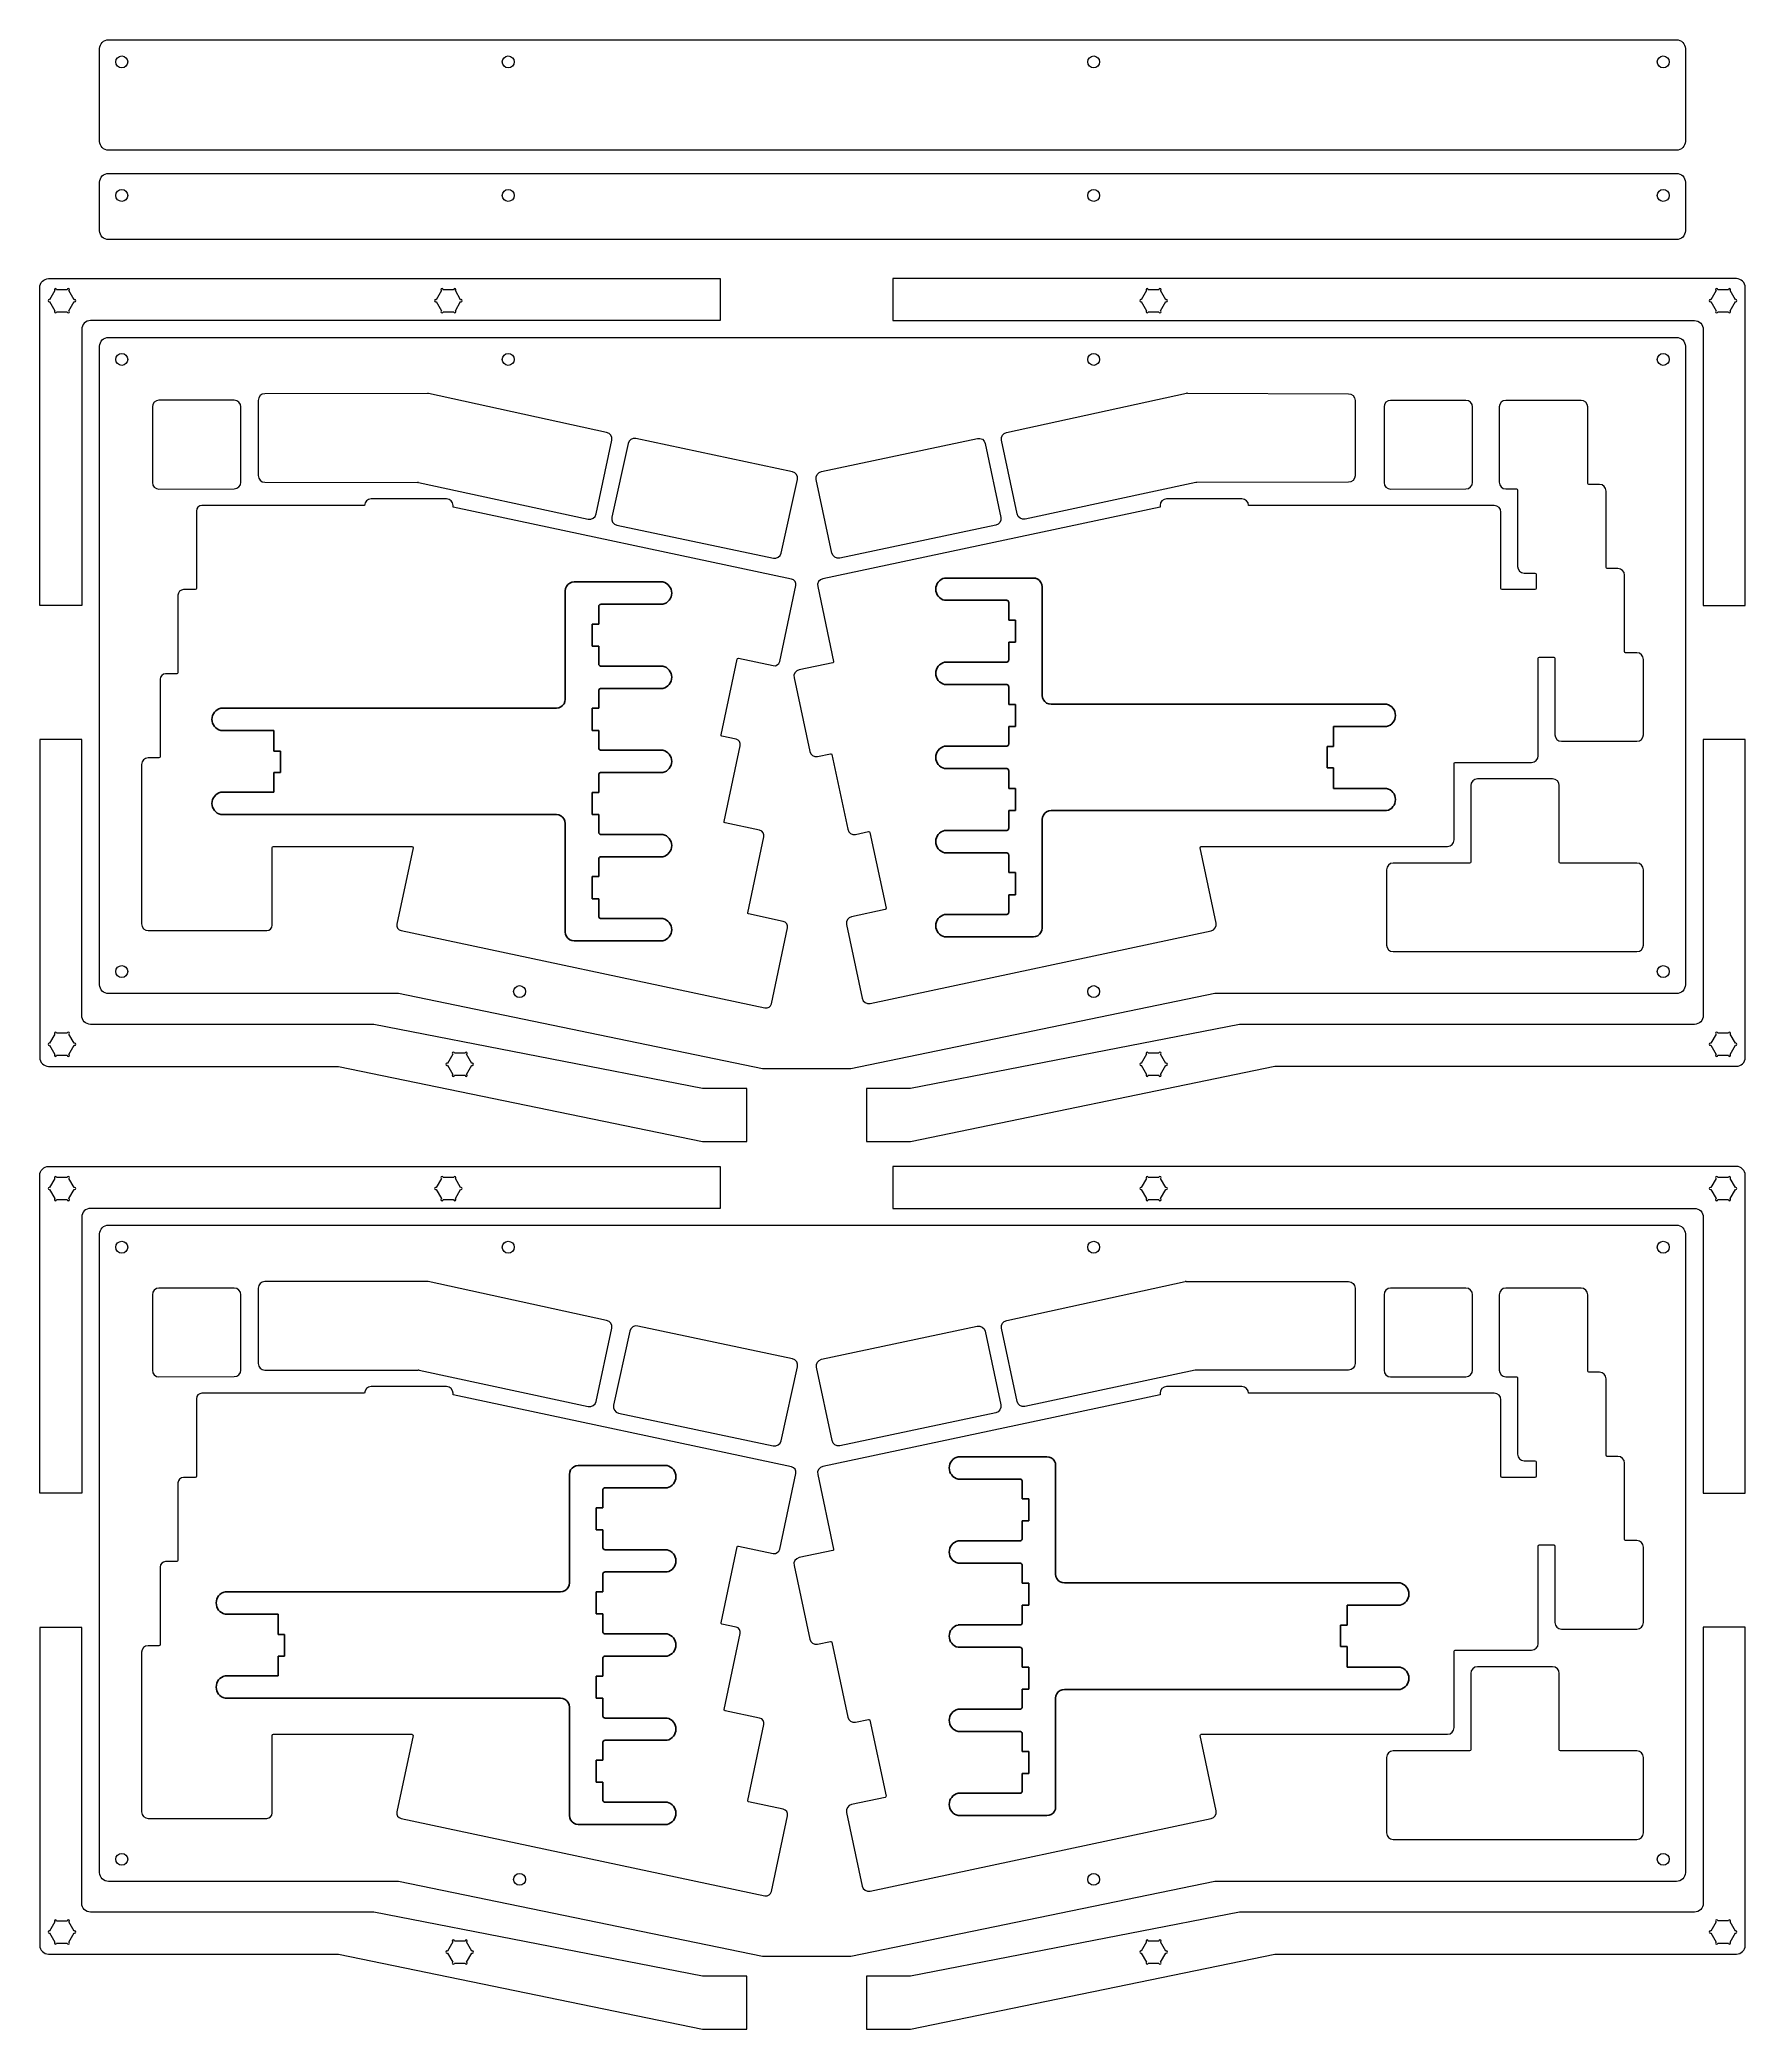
# Model space of a CAD drawing. Header units: millimetres. Extents: x -98 to 288, y -129 to 321.
import ezdxf

# ---------------------------------------------------------------- set-up
doc = ezdxf.new("R2010")
doc.units = ezdxf.units.MM
doc.layers.get('0').update_dxf_attribs({"lineweight": 5})
doc.layers.add('Shape2DView', color=7, linetype='Continuous')

msp = doc.modelspace()

# ---------------------------------------------------------------- linework, layer by layer
for p, q in [((-82.44, 321.43), (272.65, 321.43)), ((-84.44, 298.43), (-84.44, 319.43)), ((274.65, 319.43), (274.65, 298.43)), ((272.65, 296.43), (-82.44, 296.43)), ((-84.44, 278.18), (-84.44, 289.18)), ((-82.44, 291.18), (272.65, 291.18)), ((274.65, 289.18), (274.65, 278.18)), ((272.65, 276.18), (-82.44, 276.18)), ((-95.99, 267.35), (56.1, 267.35)), ((56.1, 267.35), (56.1, 257.85)), ((286.2, 267.35), (95.21, 267.35)), ((95.21, 267.35), (95.21, 257.85)), ((-97.99, 193.37), (-97.99, 265.35)), ((-94.56, 264.64), (-95.76, 262.56)), ((-95.76, 262.14), (-94.56, 260.06)), ((-91.8, 264.85), (-94.19, 264.85)), ((-90.23, 262.56), (-91.43, 264.64)), ((-91.43, 260.06), (-90.23, 262.14)), ((-7.03, 264.64), (-8.22, 262.56)), ((-8.22, 262.14), (-7.03, 260.06)), ((-4.27, 264.85), (-6.65, 264.85)), ((-2.7, 262.56), (-3.89, 264.64)), ((-3.89, 260.06), (-2.7, 262.14)), ((152.65, 264.64), (151.45, 262.56)), ((151.45, 262.14), (152.65, 260.06)), ((155.41, 264.85), (153.02, 264.85)), ((156.98, 262.56), (155.78, 264.64)), ((155.78, 260.06), (156.98, 262.14)), ((281.64, 264.64), (280.44, 262.56)), ((280.44, 262.14), (281.64, 260.06)), ((284.4, 264.85), (282.01, 264.85)), ((285.97, 262.56), (284.77, 264.64)), ((284.77, 260.06), (285.97, 262.14)), ((288.2, 193.37), (288.2, 265.35)), ((-94.19, 259.85), (-91.8, 259.85)), ((56.1, 257.85), (-86.5, 257.85)), ((-6.65, 259.85), (-4.27, 259.85)), ((95.21, 257.85), (276.71, 257.85)), ((153.02, 259.85), (155.41, 259.85)), ((282.01, 259.85), (284.4, 259.85)), ((-88.5, 255.85), (-88.5, 193.37)), ((-82.44, 254.06), (272.65, 254.06)), ((278.71, 255.85), (278.71, 193.37)), ((-84.44, 107.48), (-84.44, 252.06)), ((274.65, 252.06), (274.65, 107.48)), ((-53.95, 239.81), (-71, 239.81)), ((-48.54, 239.8), (-48.54, 222.75)), ((-10.18, 241.34), (-47.04, 241.3)), ((30.37, 232.54), (-9.96, 241.32)), ((120.95, 232.54), (161.68, 241.41)), ((161.89, 241.43), (198.34, 241.3)), ((199.84, 239.8), (199.84, 222.74)), ((224.96, 239.8), (207.91, 239.8)), ((251.04, 239.8), (233.99, 239.8)), ((-72.5, 238.31), (-72.5, 221.21)), ((-52.45, 221.26), (-52.45, 238.31)), ((206.41, 238.3), (206.41, 221.2)), ((226.46, 221.25), (226.46, 238.3)), ((232.49, 238.3), (232.49, 221.25)), ((252.54, 221), (252.54, 238.3)), ((27.98, 214.08), (31.52, 230.76)), ((35.23, 230.02), (31.52, 213.33)), ((72.45, 223.64), (37.01, 231.18)), ((79.01, 223.68), (114.32, 231.18)), ((116.1, 230.03), (119.65, 213.3)), ((123.34, 214.08), (119.79, 230.76)), ((-47.04, 221.25), (-12.46, 221.21)), ((-12.25, 221.19), (26.2, 212.93)), ((69.9, 205.22), (73.6, 221.87)), ((81.4, 205.22), (77.85, 221.9)), ((163.82, 221.2), (125.11, 212.93)), ((198.34, 221.24), (164.03, 221.22)), ((255.21, 220.75), (252.79, 220.75)), ((-71, 219.71), (-53.95, 219.76)), ((-5.89, 217.49), (-22.94, 217.49)), ((174.24, 217.49), (157.19, 217.49)), ((207.91, 219.7), (224.96, 219.75)), ((233.99, 219.75), (236.41, 219.75)), ((236.66, 219.51), (236.66, 202.2)), ((256.71, 201.95), (256.71, 219.25)), ((-62.54, 214.74), (-62.54, 197.19)), ((-24.44, 215.99), (-61.29, 215.99)), ((-24.44, 215.99), (-24.44, 215.99)), ((-4.39, 215.63), (-4.39, 215.99)), ((72.25, 199.34), (-4.39, 215.63)), ((155.69, 215.63), (79.31, 199.4)), ((155.69, 215.99), (155.69, 215.63)), ((231.39, 215.99), (175.74, 215.99)), ((175.74, 215.99), (175.74, 215.99)), ((232.89, 197.19), (232.89, 214.49)), ((32.68, 211.55), (68.12, 204.07)), ((118.5, 211.52), (83.18, 204.07)), ((238.16, 200.7), (240.58, 200.7)), ((240.83, 200.46), (240.83, 197.19)), ((259.38, 201.7), (256.96, 201.7)), ((260.88, 182.9), (260.88, 200.2)), ((-66.7, 195.69), (-66.7, 178.14)), ((-62.78, 196.94), (-65.45, 196.94)), ((69.56, 180.69), (73.21, 197.86)), ((78.16, 197.62), (81.76, 180.69)), ((240.58, 196.94), (233.14, 196.94)), ((-88.5, 193.37), (-97.99, 193.37)), ((278.71, 193.37), (288.2, 193.37)), ((56.28, 164.04), (59.93, 181.21)), ((60.23, 181.4), (68.08, 179.73)), ((81.57, 180.4), (73.96, 178.78)), ((241.34, 159.34), (241.34, 181.4)), ((241.59, 181.65), (244.85, 181.65)), ((245.1, 181.4), (245.1, 164.1)), ((263.65, 182.65), (261.12, 182.65)), ((265.15, 164.1), (265.15, 181.15)), ((-70.76, 176.64), (-70.76, 159.09)), ((-66.95, 177.89), (-69.51, 177.89)), ((72.8, 177), (76.35, 160.32)), ((-88.5, 162.99), (-97.99, 162.99)), ((-97.99, 162.99), (-97.99, 91.01)), ((-88.5, 100.52), (-88.5, 162.99)), ((59.67, 163.07), (56.47, 163.74)), ((246.6, 162.6), (263.65, 162.6)), ((288.2, 163), (278.71, 163)), ((278.71, 163), (278.71, 100.52)), ((288.2, 91.02), (288.2, 163)), ((-71.01, 158.84), (-73.44, 158.84)), ((56.98, 144.42), (60.63, 161.58)), ((78.13, 159.17), (81.08, 159.8)), ((81.37, 159.61), (84.97, 142.68)), ((222.54, 157.84), (239.84, 157.84)), ((-74.94, 157.34), (-74.93, 121.24)), ((222.29, 140.29), (222.29, 157.59)), ((244.6, 154.08), (227.55, 154.08)), ((226.05, 152.58), (226.05, 135.27)), ((246.1, 135.27), (246.1, 152.58)), ((65.02, 142.45), (57.18, 144.12)), ((62.34, 123.8), (65.99, 140.97)), ((86.75, 141.53), (89.7, 142.15)), ((89.99, 141.96), (93.64, 124.79)), ((-45.35, 120.99), (-45.35, 138.54)), ((-45.1, 138.79), (-13.71, 138.79)), ((-13.47, 138.48), (-17.14, 121.22)), ((168.4, 121.46), (164.78, 138.48)), ((165.03, 138.79), (189.45, 138.79)), ((189.45, 138.79), (192.18, 138.79)), ((192.18, 138.79), (220.79, 138.79)), ((207, 133.53), (207, 116.48)), ((225.8, 135.03), (208.5, 135.03)), ((263.65, 135.03), (246.34, 135.03)), ((265.15, 116.48), (265.15, 133.53)), ((70.38, 121.84), (62.53, 123.51)), ((93.45, 124.5), (85.84, 122.88)), ((-73.43, 119.74), (-46.6, 119.74)), ((-16.17, 119.74), (66.21, 102.23)), ((67.69, 103.19), (71.34, 120.35)), ((84.68, 121.1), (88.23, 104.42)), ((90.01, 103.27), (167.25, 119.69)), ((208.5, 114.98), (263.65, 114.98)), ((-16.8, 105.48), (-82.44, 105.48)), ((65.66, 88.47), (-16.8, 105.48)), ((168.12, 105.48), (85.66, 88.47)), ((272.65, 105.48), (168.12, 105.48)), ((-94.56, 96.3), (-95.76, 94.23)), ((-91.8, 96.51), (-94.19, 96.51)), ((-90.23, 94.23), (-91.43, 96.3)), ((-22.36, 98.52), (-86.5, 98.52)), ((52.1, 84), (-22.36, 98.52)), ((173.68, 98.52), (99.21, 84)), ((276.71, 98.52), (173.68, 98.52)), ((281.64, 96.3), (280.44, 94.23)), ((284.4, 96.52), (282.01, 96.52)), ((285.97, 94.23), (284.77, 96.3)), ((-95.76, 93.8), (-94.56, 91.73)), ((-94.19, 91.51), (-91.8, 91.51)), ((-91.43, 91.73), (-90.23, 93.8)), ((-4.46, 91.76), (-5.66, 89.69)), ((-1.7, 91.98), (-4.09, 91.98)), ((-0.13, 89.69), (-1.33, 91.76)), ((152.65, 91.76), (151.45, 89.69)), ((155.41, 91.98), (153.02, 91.98)), ((156.98, 89.69), (155.78, 91.76)), ((280.44, 93.8), (281.64, 91.73)), ((282.01, 91.52), (284.4, 91.52)), ((284.77, 91.73), (285.97, 93.8)), ((-95.99, 89.01), (-30.36, 89.01)), ((-30.36, 89.01), (52.1, 72.01)), ((-5.66, 89.26), (-4.46, 87.19)), ((-4.09, 86.98), (-1.7, 86.98)), ((-1.33, 87.19), (-0.13, 89.26)), ((85.66, 88.47), (65.66, 88.47)), ((99.21, 72.01), (181.68, 89.02)), ((151.45, 89.26), (152.65, 87.19)), ((153.02, 86.98), (155.41, 86.98)), ((155.78, 87.19), (156.98, 89.26)), ((181.68, 89.02), (286.2, 89.02)), ((62.1, 84), (52.1, 84)), ((62.1, 72.01), (62.1, 84)), ((99.21, 84), (89.21, 84)), ((89.21, 84), (89.21, 72.01)), ((52.1, 72.01), (62.1, 72.01)), ((89.21, 72.01), (99.21, 72.01)), ((-97.99, -7.63), (-97.99, 64.35)), ((-95.99, 66.35), (56.1, 66.35)), ((-94.56, 63.64), (-95.76, 61.56)), ((-91.8, 63.85), (-94.19, 63.85)), ((-90.23, 61.56), (-91.43, 63.64)), ((-7.03, 63.64), (-8.22, 61.56)), ((-4.27, 63.85), (-6.65, 63.85)), ((-2.7, 61.56), (-3.89, 63.64)), ((56.1, 66.35), (56.1, 56.85)), ((286.2, 66.35), (95.21, 66.35)), ((95.21, 66.35), (95.21, 56.85)), ((152.65, 63.64), (151.45, 61.56)), ((155.41, 63.85), (153.02, 63.85)), ((156.98, 61.56), (155.78, 63.64)), ((281.64, 63.64), (280.44, 61.56)), ((284.4, 63.85), (282.01, 63.85)), ((285.97, 61.56), (284.77, 63.64)), ((288.2, -7.63), (288.2, 64.35)), ((-95.76, 61.14), (-94.56, 59.06)), ((-94.19, 58.85), (-91.8, 58.85)), ((-91.43, 59.06), (-90.23, 61.14)), ((-8.22, 61.14), (-7.03, 59.06)), ((-6.65, 58.85), (-4.27, 58.85)), ((-3.89, 59.06), (-2.7, 61.14)), ((151.45, 61.14), (152.65, 59.06)), ((153.02, 58.85), (155.41, 58.85)), ((155.78, 59.06), (156.98, 61.14)), ((280.44, 61.14), (281.64, 59.06)), ((282.01, 58.85), (284.4, 58.85)), ((284.77, 59.06), (285.97, 61.14)), ((-88.5, 54.85), (-88.5, -7.63)), ((56.1, 56.85), (-86.5, 56.85)), ((95.21, 56.85), (276.71, 56.85)), ((278.71, 54.85), (278.71, -7.63)), ((-84.44, -93.52), (-84.44, 51.06)), ((-82.44, 53.06), (272.65, 53.06)), ((274.65, 51.06), (274.65, -93.52)), ((-72.5, 37.31), (-72.5, 20.21)), ((-53.95, 38.81), (-71, 38.81)), ((-52.45, 20.26), (-52.45, 37.31)), ((-48.54, 38.8), (-48.54, 21.74)), ((-10.26, 40.31), (-47.04, 40.3)), ((30.36, 31.49), (-10.05, 40.28)), ((120.96, 31.49), (161.36, 40.28)), ((161.58, 40.31), (198.35, 40.3)), ((199.85, 38.8), (199.85, 21.74)), ((206.41, 37.3), (206.41, 20.2)), ((224.96, 38.8), (207.91, 38.8)), ((226.46, 20.25), (226.46, 37.3)), ((232.49, 37.3), (232.49, 20.25)), ((251.04, 38.8), (233.99, 38.8)), ((252.54, 20), (252.54, 37.3)), ((28, 13.16), (31.51, 29.71)), ((35.64, 29.07), (31.91, 12.28)), ((72.46, 22.78), (37.42, 30.22)), ((79.04, 22.68), (114.3, 30.17)), ((116.08, 29.02), (119.62, 12.34)), ((123.32, 13.16), (119.8, 29.71)), ((-71, 18.71), (-53.95, 18.76)), ((-47.04, 20.24), (-12.33, 20.26)), ((-12.12, 20.23), (26.22, 12)), ((69.89, 4.26), (73.62, 21)), ((81.41, 4.27), (77.88, 20.9)), ((163.62, 20.23), (125.1, 12)), ((198.35, 20.24), (163.83, 20.26)), ((207.91, 18.7), (224.96, 18.75)), ((233.99, 18.75), (236.41, 18.75)), ((236.66, 18.51), (236.66, 1.2)), ((255.21, 19.75), (252.79, 19.75)), ((256.71, 0.95), (256.71, 18.25)), ((-62.54, 13.74), (-62.54, -3.81)), ((-24.44, 14.99), (-61.29, 14.99)), ((-24.44, 14.99), (-24.44, 14.99)), ((-5.89, 16.49), (-22.94, 16.49)), ((-4.39, 14.63), (-4.39, 14.99)), ((72.25, -1.66), (-4.39, 14.63)), ((155.69, 14.63), (79.31, -1.6)), ((155.69, 14.99), (155.69, 14.63)), ((174.24, 16.49), (157.19, 16.49)), ((231.39, 14.99), (175.74, 14.99)), ((175.74, 14.99), (175.74, 14.99)), ((33.07, 10.5), (68.11, 3.1)), ((118.47, 10.56), (83.19, 3.12)), ((232.89, -3.81), (232.89, 13.49)), ((259.38, 0.7), (256.96, 0.7)), ((-62.78, -4.06), (-65.45, -4.06)), ((69.56, -20.31), (73.21, -3.14)), ((78.16, -3.38), (81.76, -20.31)), ((240.58, -4.06), (233.14, -4.06)), ((238.16, -0.3), (240.58, -0.3)), ((240.83, -0.54), (240.83, -3.81)), ((260.88, -18.1), (260.88, -0.8)), ((-88.5, -7.63), (-97.99, -7.63)), ((-66.7, -5.31), (-66.7, -22.86)), ((278.71, -7.63), (288.2, -7.63)), ((56.28, -36.96), (59.93, -19.79)), ((60.23, -19.6), (68.08, -21.27)), ((81.57, -20.6), (73.96, -22.22)), ((241.34, -41.66), (241.34, -19.6)), ((241.59, -19.35), (244.85, -19.35)), ((245.1, -19.6), (245.1, -36.9)), ((263.65, -18.35), (261.12, -18.35)), ((265.15, -36.9), (265.15, -19.85)), ((-70.76, -24.36), (-70.76, -41.91)), ((-66.95, -23.11), (-69.51, -23.11)), ((72.8, -24), (76.35, -40.68)), ((-97.99, -38.01), (-97.99, -109.99)), ((-88.5, -38.01), (-97.99, -38.01)), ((-88.5, -100.48), (-88.5, -38.01)), ((59.67, -37.93), (56.47, -37.26)), ((56.98, -56.58), (60.63, -39.42)), ((246.6, -38.4), (263.65, -38.4)), ((288.2, -38), (278.71, -38)), ((278.71, -38), (278.71, -100.48)), ((288.2, -109.98), (288.2, -38)), ((-74.94, -43.66), (-74.93, -79.76)), ((-71.01, -42.16), (-73.44, -42.16)), ((78.13, -41.83), (81.08, -41.2)), ((81.37, -41.39), (84.97, -58.32)), ((222.29, -60.71), (222.29, -43.41)), ((222.54, -43.16), (239.84, -43.16)), ((226.05, -48.42), (226.05, -65.73)), ((244.6, -46.92), (227.55, -46.92)), ((246.1, -65.73), (246.1, -48.42)), ((65.02, -58.55), (57.18, -56.88)), ((-45.35, -80.01), (-45.35, -62.46)), ((-45.1, -62.21), (-13.71, -62.21)), ((-13.47, -62.52), (-17.14, -79.78)), ((62.34, -77.2), (65.99, -60.03)), ((86.75, -59.47), (89.7, -58.85)), ((89.99, -59.04), (93.64, -76.21)), ((168.4, -79.54), (164.78, -62.52)), ((165.03, -62.21), (189.45, -62.21)), ((189.45, -62.21), (192.18, -62.21)), ((192.18, -62.21), (220.79, -62.21)), ((207, -67.47), (207, -84.52)), ((225.8, -65.97), (208.5, -65.97)), ((263.65, -65.97), (246.34, -65.97)), ((265.15, -84.52), (265.15, -67.47)), ((93.45, -76.5), (85.84, -78.12)), ((70.38, -79.16), (62.53, -77.49)), ((67.69, -97.81), (71.34, -80.65)), ((84.68, -79.9), (88.23, -96.58)), ((-73.43, -81.26), (-46.6, -81.26)), ((-16.17, -81.26), (66.21, -98.77)), ((90.01, -97.73), (167.25, -81.31)), ((208.5, -86.02), (263.65, -86.02)), ((-16.8, -95.52), (-82.44, -95.52)), ((65.66, -112.53), (-16.8, -95.52)), ((168.12, -95.52), (85.66, -112.53)), ((272.65, -95.52), (168.12, -95.52)), ((-22.36, -102.48), (-86.5, -102.48)), ((52.1, -117), (-22.36, -102.48)), ((173.68, -102.48), (99.21, -117)), ((276.71, -102.48), (173.68, -102.48)), ((-94.56, -104.7), (-95.76, -106.77)), ((-95.76, -107.2), (-94.56, -109.27)), ((-91.8, -104.49), (-94.19, -104.49)), ((-90.23, -106.77), (-91.43, -104.7)), ((-91.43, -109.27), (-90.23, -107.2)), ((281.64, -104.7), (280.44, -106.77)), ((280.44, -107.2), (281.64, -109.27)), ((284.4, -104.48), (282.01, -104.48)), ((285.97, -106.77), (284.77, -104.7)), ((284.77, -109.27), (285.97, -107.2)), ((-95.99, -111.99), (-30.36, -111.99)), ((-94.19, -109.49), (-91.8, -109.49)), ((-30.36, -111.99), (52.1, -128.99)), ((-4.46, -109.24), (-5.66, -111.31)), ((-5.66, -111.74), (-4.46, -113.81)), ((-1.7, -109.02), (-4.09, -109.02)), ((-0.13, -111.31), (-1.33, -109.24)), ((-1.33, -113.81), (-0.13, -111.74)), ((85.66, -112.53), (65.66, -112.53)), ((99.21, -128.99), (181.68, -111.98)), ((152.65, -109.24), (151.45, -111.31)), ((151.45, -111.74), (152.65, -113.81)), ((155.41, -109.02), (153.02, -109.02)), ((156.98, -111.31), (155.78, -109.24)), ((155.78, -113.81), (156.98, -111.74)), ((181.68, -111.98), (286.2, -111.98)), ((282.01, -109.48), (284.4, -109.48)), ((-4.09, -114.02), (-1.7, -114.02)), ((62.1, -117), (52.1, -117)), ((62.1, -128.99), (62.1, -117)), ((99.21, -117), (89.21, -117)), ((89.21, -117), (89.21, -128.99)), ((153.02, -114.02), (155.41, -114.02)), ((52.1, -128.99), (62.1, -128.99)), ((89.21, -128.99), (99.21, -128.99))]:
    msp.add_line(p, q)
for centre, start, end in [((-10.18, 240.34), 77.7199, 90.0675), ((161.89, 240.43), 89.7923, 102.2801), ((-12.46, 220.21), 77.8698, 89.9333), ((164.03, 220.22), 90.038, 102.0587), ((-10.26, 39.31), 77.7199, 90.0154), ((161.58, 39.31), 89.9846, 102.2801), ((-12.33, 19.26), 77.8865, 90.0229), ((163.83, 19.26), 89.9771, 102.0587)]:
    msp.add_arc(centre, 1, start, end)
for points in [[(-84.44, 319.43), (-84.44, 320.54), (-83.54, 321.43), (-82.44, 321.43)], [(272.65, 321.43), (273.75, 321.43), (274.65, 320.54), (274.65, 319.43)], [(-80.79, 316.43), (-80.79, 317.17), (-80.18, 317.78), (-79.44, 317.78)], [(-79.44, 315.08), (-80.18, 315.08), (-80.79, 315.69), (-80.79, 316.43)], [(-79.44, 317.78), (-78.7, 317.78), (-78.09, 317.17), (-78.09, 316.43)], [(-78.09, 316.43), (-78.09, 315.69), (-78.7, 315.08), (-79.44, 315.08)], [(6.75, 316.43), (6.75, 317.17), (7.35, 317.78), (8.1, 317.78)], [(8.1, 315.08), (7.35, 315.08), (6.75, 315.69), (6.75, 316.43)], [(8.1, 317.78), (8.84, 317.78), (9.45, 317.17), (9.45, 316.43)], [(9.45, 316.43), (9.45, 315.69), (8.84, 315.08), (8.1, 315.08)], [(139.31, 316.43), (139.31, 317.17), (139.92, 317.78), (140.66, 317.78)], [(140.66, 315.08), (139.92, 315.08), (139.31, 315.69), (139.31, 316.43)], [(140.66, 317.78), (141.4, 317.78), (142.01, 317.17), (142.01, 316.43)], [(142.01, 316.43), (142.01, 315.69), (141.4, 315.08), (140.66, 315.08)], [(268.3, 316.43), (268.3, 317.17), (268.91, 317.78), (269.65, 317.78)], [(269.65, 315.08), (268.91, 315.08), (268.3, 315.69), (268.3, 316.43)], [(269.65, 317.78), (270.39, 317.78), (271, 317.17), (271, 316.43)], [(271, 316.43), (271, 315.69), (270.39, 315.08), (269.65, 315.08)], [(-82.44, 296.43), (-83.54, 296.43), (-84.44, 297.33), (-84.44, 298.43)], [(274.65, 298.43), (274.65, 297.33), (273.75, 296.43), (272.65, 296.43)], [(-84.44, 289.18), (-84.44, 290.28), (-83.54, 291.18), (-82.44, 291.18)], [(272.65, 291.18), (273.75, 291.18), (274.65, 290.28), (274.65, 289.18)], [(-80.79, 286.18), (-80.79, 286.92), (-80.18, 287.53), (-79.44, 287.53)], [(-79.44, 284.83), (-80.18, 284.83), (-80.79, 285.44), (-80.79, 286.18)], [(-79.44, 287.53), (-78.7, 287.53), (-78.09, 286.92), (-78.09, 286.18)], [(-78.09, 286.18), (-78.09, 285.44), (-78.7, 284.83), (-79.44, 284.83)], [(6.75, 286.18), (6.75, 286.92), (7.35, 287.53), (8.1, 287.53)], [(8.1, 284.83), (7.35, 284.83), (6.75, 285.44), (6.75, 286.18)], [(8.1, 287.53), (8.84, 287.53), (9.45, 286.92), (9.45, 286.18)], [(9.45, 286.18), (9.45, 285.44), (8.84, 284.83), (8.1, 284.83)], [(139.31, 286.18), (139.31, 286.92), (139.92, 287.53), (140.66, 287.53)], [(140.66, 284.83), (139.92, 284.83), (139.31, 285.44), (139.31, 286.18)], [(140.66, 287.53), (141.4, 287.53), (142.01, 286.92), (142.01, 286.18)], [(142.01, 286.18), (142.01, 285.44), (141.4, 284.83), (140.66, 284.83)], [(268.3, 286.18), (268.3, 286.92), (268.91, 287.53), (269.65, 287.53)], [(269.65, 284.83), (268.91, 284.83), (268.3, 285.44), (268.3, 286.18)], [(269.65, 287.53), (270.39, 287.53), (271, 286.92), (271, 286.18)], [(271, 286.18), (271, 285.44), (270.39, 284.83), (269.65, 284.83)], [(-82.44, 276.18), (-83.54, 276.18), (-84.44, 277.08), (-84.44, 278.18)], [(274.65, 278.18), (274.65, 277.08), (273.75, 276.18), (272.65, 276.18)], [(-97.99, 265.35), (-97.99, 266.45), (-97.1, 267.35), (-95.99, 267.35)], [(288.2, 265.35), (288.2, 266.45), (287.31, 267.35), (286.2, 267.35)], [(-90.11, 262.6), (-90.15, 262.6), (-90.19, 262.58), (-90.23, 262.56)], [(-2.57, 262.6), (-2.62, 262.6), (-2.66, 262.58), (-2.7, 262.56)], [(157.1, 262.6), (157.06, 262.6), (157.02, 262.58), (156.98, 262.56)], [(286.09, 262.6), (286.05, 262.6), (286.01, 262.58), (285.97, 262.56)], [(-86.5, 257.85), (-87.6, 257.85), (-88.5, 256.95), (-88.5, 255.85)], [(276.71, 257.85), (277.81, 257.85), (278.71, 256.95), (278.71, 255.85)], [(-84.44, 252.06), (-84.44, 253.17), (-83.54, 254.06), (-82.44, 254.06)], [(272.65, 254.06), (273.75, 254.06), (274.65, 253.17), (274.65, 252.06)], [(-80.79, 249.06), (-80.79, 249.81), (-80.18, 250.41), (-79.44, 250.41)], [(-79.44, 247.71), (-80.18, 247.71), (-80.79, 248.32), (-80.79, 249.06)], [(-79.44, 250.41), (-78.7, 250.41), (-78.09, 249.81), (-78.09, 249.06)], [(-78.09, 249.06), (-78.09, 248.32), (-78.7, 247.71), (-79.44, 247.71)], [(6.75, 249.06), (6.75, 249.81), (7.35, 250.41), (8.1, 250.41)], [(8.1, 247.71), (7.35, 247.71), (6.75, 248.32), (6.75, 249.06)], [(8.1, 250.41), (8.84, 250.41), (9.45, 249.81), (9.45, 249.06)], [(9.45, 249.06), (9.45, 248.32), (8.84, 247.71), (8.1, 247.71)], [(139.31, 249.06), (139.31, 249.81), (139.92, 250.41), (140.66, 250.41)], [(140.66, 247.71), (139.92, 247.71), (139.31, 248.32), (139.31, 249.06)], [(140.66, 250.41), (141.4, 250.41), (142.01, 249.81), (142.01, 249.06)], [(142.01, 249.06), (142.01, 248.32), (141.4, 247.71), (140.66, 247.71)], [(268.3, 249.06), (268.3, 249.81), (268.91, 250.41), (269.65, 250.41)], [(269.65, 247.71), (268.91, 247.71), (268.3, 248.32), (268.3, 249.06)], [(269.65, 250.41), (270.39, 250.41), (271, 249.81), (271, 249.06)], [(271, 249.06), (271, 248.32), (270.39, 247.71), (269.65, 247.71)], [(-71, 239.81), (-71.83, 239.81), (-72.5, 239.14), (-72.5, 238.31)], [(-52.45, 238.31), (-52.45, 239.14), (-53.12, 239.81), (-53.95, 239.81)], [(-47.04, 241.3), (-47.87, 241.3), (-48.54, 240.62), (-48.54, 239.8)], [(198.34, 241.3), (199.17, 241.3), (199.84, 240.62), (199.84, 239.8)], [(207.91, 239.8), (207.08, 239.8), (206.41, 239.13), (206.41, 238.3)], [(226.46, 238.3), (226.46, 239.13), (225.78, 239.8), (224.96, 239.8)], [(233.99, 239.8), (233.16, 239.8), (232.49, 239.13), (232.49, 238.3)], [(252.54, 238.3), (252.54, 239.13), (251.86, 239.8), (251.04, 239.8)], [(31.52, 230.76), (31.7, 231.57), (31.18, 232.37), (30.37, 232.54)], [(37.01, 231.18), (36.2, 231.35), (35.41, 230.83), (35.23, 230.02)], [(114.32, 231.18), (115.13, 231.36), (115.93, 230.84), (116.1, 230.03)], [(119.79, 230.76), (119.62, 231.57), (120.14, 232.37), (120.95, 232.54)], [(-72.5, 221.21), (-72.5, 220.38), (-71.83, 219.71), (-71, 219.71)], [(-53.95, 219.76), (-53.12, 219.76), (-52.45, 220.43), (-52.45, 221.26)], [(-48.54, 222.75), (-48.54, 221.93), (-47.87, 221.25), (-47.04, 221.25)], [(73.6, 221.87), (73.78, 222.68), (73.26, 223.47), (72.45, 223.64)], [(77.85, 221.9), (77.68, 222.71), (78.2, 223.51), (79.01, 223.68)], [(199.84, 222.74), (199.84, 221.91), (199.17, 221.24), (198.34, 221.24)], [(206.41, 221.2), (206.41, 220.37), (207.08, 219.7), (207.91, 219.7)], [(224.96, 219.75), (225.78, 219.75), (226.46, 220.42), (226.46, 221.25)], [(232.49, 221.25), (232.49, 220.42), (233.16, 219.75), (233.99, 219.75)], [(252.79, 220.75), (252.65, 220.75), (252.54, 220.86), (252.54, 221)], [(256.71, 219.25), (256.71, 220.08), (256.03, 220.75), (255.21, 220.75)], [(-22.94, 217.49), (-23.77, 217.49), (-24.44, 216.82), (-24.44, 215.99)], [(-4.39, 215.99), (-4.39, 216.82), (-5.06, 217.49), (-5.89, 217.49)], [(157.19, 217.49), (156.36, 217.49), (155.69, 216.82), (155.69, 215.99)], [(175.74, 215.99), (175.74, 216.82), (175.07, 217.49), (174.24, 217.49)], [(236.41, 219.75), (236.55, 219.75), (236.66, 219.64), (236.66, 219.51)], [(-61.29, 215.99), (-61.98, 215.99), (-62.54, 215.43), (-62.54, 214.74)], [(26.2, 212.93), (27.01, 212.76), (27.81, 213.27), (27.98, 214.08)], [(31.52, 213.33), (31.35, 212.52), (31.87, 211.72), (32.68, 211.55)], [(119.65, 213.3), (119.83, 212.49), (119.31, 211.69), (118.5, 211.52)], [(125.11, 212.93), (124.3, 212.76), (123.51, 213.27), (123.34, 214.08)], [(232.89, 214.49), (232.89, 215.32), (232.22, 215.99), (231.39, 215.99)], [(68.12, 204.07), (68.93, 203.9), (69.73, 204.41), (69.9, 205.22)], [(83.18, 204.07), (82.37, 203.89), (81.57, 204.41), (81.4, 205.22)], [(73.21, 197.86), (73.35, 198.54), (72.92, 199.2), (72.25, 199.34)], [(79.31, 199.4), (78.5, 199.22), (77.99, 198.43), (78.16, 197.62)], [(236.66, 202.2), (236.66, 201.37), (237.33, 200.7), (238.16, 200.7)], [(240.58, 200.7), (240.72, 200.7), (240.83, 200.59), (240.83, 200.46)], [(256.96, 201.7), (256.82, 201.7), (256.71, 201.81), (256.71, 201.95)], [(260.88, 200.2), (260.88, 201.03), (260.21, 201.7), (259.38, 201.7)], [(-65.45, 196.94), (-66.14, 196.94), (-66.7, 196.38), (-66.7, 195.69)], [(-62.54, 197.19), (-62.54, 197.05), (-62.65, 196.94), (-62.78, 196.94)], [(233.14, 196.94), (233.01, 196.94), (232.89, 197.05), (232.89, 197.19)], [(240.83, 197.19), (240.83, 197.05), (240.72, 196.94), (240.58, 196.94)], [(59.93, 181.21), (59.96, 181.34), (60.09, 181.43), (60.23, 181.4)], [(68.08, 179.73), (68.75, 179.59), (69.42, 180.02), (69.56, 180.69)], [(81.76, 180.69), (81.78, 180.56), (81.7, 180.43), (81.57, 180.4)], [(241.34, 181.4), (241.34, 181.54), (241.45, 181.65), (241.59, 181.65)], [(244.85, 181.65), (244.99, 181.65), (245.1, 181.54), (245.1, 181.4)], [(261.12, 182.65), (260.99, 182.65), (260.88, 182.76), (260.88, 182.9)], [(265.15, 181.15), (265.15, 181.98), (264.48, 182.65), (263.65, 182.65)], [(-69.51, 177.89), (-70.2, 177.89), (-70.76, 177.33), (-70.76, 176.64)], [(-66.7, 178.14), (-66.7, 178), (-66.81, 177.89), (-66.95, 177.89)], [(73.96, 178.78), (73.15, 178.61), (72.63, 177.81), (72.8, 177)], [(56.47, 163.74), (56.34, 163.77), (56.25, 163.9), (56.28, 164.04)], [(60.63, 161.58), (60.77, 162.26), (60.34, 162.92), (59.67, 163.07)], [(245.1, 164.1), (245.1, 163.27), (245.77, 162.6), (246.6, 162.6)], [(263.65, 162.6), (264.48, 162.6), (265.15, 163.27), (265.15, 164.1)], [(-73.44, 158.84), (-74.27, 158.84), (-74.94, 158.17), (-74.94, 157.34)], [(-70.76, 159.09), (-70.76, 158.95), (-70.87, 158.84), (-71.01, 158.84)], [(76.35, 160.32), (76.52, 159.51), (77.32, 159), (78.13, 159.17)], [(81.08, 159.8), (81.21, 159.82), (81.34, 159.74), (81.37, 159.61)], [(222.29, 157.59), (222.29, 157.73), (222.4, 157.84), (222.54, 157.84)], [(239.84, 157.84), (240.66, 157.84), (241.34, 158.51), (241.34, 159.34)], [(227.55, 154.08), (226.72, 154.08), (226.05, 153.4), (226.05, 152.58)], [(246.1, 152.58), (246.1, 153.4), (245.43, 154.08), (244.6, 154.08)], [(57.18, 144.12), (57.04, 144.15), (56.95, 144.28), (56.98, 144.42)], [(65.99, 140.97), (66.13, 141.64), (65.7, 142.31), (65.02, 142.45)], [(84.97, 142.68), (85.14, 141.87), (85.94, 141.35), (86.75, 141.53)], [(89.7, 142.15), (89.83, 142.18), (89.96, 142.1), (89.99, 141.96)], [(220.79, 138.79), (221.61, 138.79), (222.29, 139.46), (222.29, 140.29)], [(-45.35, 138.54), (-45.35, 138.68), (-45.24, 138.79), (-45.1, 138.79)], [(-13.71, 138.79), (-13.55, 138.79), (-13.43, 138.64), (-13.47, 138.48)], [(164.78, 138.48), (164.75, 138.64), (164.87, 138.79), (165.03, 138.79)], [(226.05, 135.27), (226.05, 135.14), (225.94, 135.03), (225.8, 135.03)], [(246.34, 135.03), (246.21, 135.03), (246.1, 135.14), (246.1, 135.27)], [(208.5, 135.03), (207.67, 135.03), (207, 134.35), (207, 133.53)], [(265.15, 133.53), (265.15, 134.35), (264.48, 135.03), (263.65, 135.03)], [(62.53, 123.51), (62.39, 123.53), (62.31, 123.67), (62.34, 123.8)], [(71.34, 120.35), (71.49, 121.03), (71.05, 121.69), (70.38, 121.84)], [(85.84, 122.88), (85.03, 122.71), (84.51, 121.91), (84.68, 121.1)], [(93.64, 124.79), (93.67, 124.66), (93.58, 124.53), (93.45, 124.5)], [(-74.93, 121.24), (-74.93, 120.41), (-74.26, 119.74), (-73.43, 119.74)], [(-46.6, 119.74), (-45.91, 119.74), (-45.35, 120.3), (-45.35, 120.99)], [(-17.14, 121.22), (-17.28, 120.54), (-16.85, 119.88), (-16.17, 119.74)], [(167.25, 119.69), (168.06, 119.86), (168.57, 120.65), (168.4, 121.46)], [(207, 116.48), (207, 115.65), (207.67, 114.98), (208.5, 114.98)], [(263.65, 114.98), (264.48, 114.98), (265.15, 115.65), (265.15, 116.48)], [(-80.79, 110.48), (-80.79, 111.22), (-80.18, 111.83), (-79.44, 111.83)], [(-79.44, 109.13), (-80.18, 109.13), (-80.79, 109.73), (-80.79, 110.48)], [(-79.44, 111.83), (-78.7, 111.83), (-78.09, 111.22), (-78.09, 110.48)], [(-78.09, 110.48), (-78.09, 109.73), (-78.7, 109.13), (-79.44, 109.13)], [(268.3, 110.48), (268.3, 111.22), (268.91, 111.83), (269.65, 111.83)], [(269.65, 109.13), (268.91, 109.13), (268.3, 109.73), (268.3, 110.48)], [(269.65, 111.83), (270.39, 111.83), (271, 111.22), (271, 110.48)], [(271, 110.48), (271, 109.73), (270.39, 109.13), (269.65, 109.13)], [(-82.44, 105.48), (-83.54, 105.48), (-84.44, 106.37), (-84.44, 107.48)], [(9.31, 105.94), (9.31, 106.68), (9.92, 107.29), (10.66, 107.29)], [(10.66, 104.59), (9.92, 104.59), (9.31, 105.2), (9.31, 105.94)], [(10.66, 107.29), (11.4, 107.29), (12.01, 106.68), (12.01, 105.94)], [(12.01, 105.94), (12.01, 105.2), (11.4, 104.59), (10.66, 104.59)], [(88.23, 104.42), (88.4, 103.61), (89.2, 103.1), (90.01, 103.27)], [(139.31, 105.94), (139.31, 106.68), (139.92, 107.29), (140.66, 107.29)], [(140.66, 104.59), (139.92, 104.59), (139.31, 105.2), (139.31, 105.94)], [(140.66, 107.29), (141.4, 107.29), (142.01, 106.68), (142.01, 105.94)], [(142.01, 105.94), (142.01, 105.2), (141.4, 104.59), (140.66, 104.59)], [(274.65, 107.48), (274.65, 106.37), (273.75, 105.48), (272.65, 105.48)], [(-86.5, 98.52), (-87.6, 98.52), (-88.5, 99.41), (-88.5, 100.52)], [(66.21, 102.23), (66.89, 102.08), (67.55, 102.51), (67.69, 103.19)], [(278.71, 100.52), (278.71, 99.41), (277.81, 98.52), (276.71, 98.52)], [(-97.99, 91.01), (-98, 89.91), (-97.1, 89.01), (-95.99, 89.01)], [(-90.11, 94.26), (-90.15, 94.26), (-90.19, 94.25), (-90.23, 94.23)], [(286.09, 94.27), (286.05, 94.27), (286.01, 94.25), (285.97, 94.23)], [(286.2, 89.02), (287.31, 89.02), (288.2, 89.91), (288.2, 91.02)], [(-0.01, 89.73), (-0.06, 89.73), (-0.1, 89.71), (-0.13, 89.69)], [(157.1, 89.73), (157.06, 89.73), (157.02, 89.71), (156.98, 89.69)], [(-97.99, 64.35), (-97.99, 65.45), (-97.1, 66.35), (-95.99, 66.35)], [(288.2, 64.35), (288.2, 65.45), (287.31, 66.35), (286.2, 66.35)], [(-90.11, 61.6), (-90.15, 61.6), (-90.19, 61.58), (-90.23, 61.56)], [(-2.57, 61.6), (-2.62, 61.6), (-2.66, 61.58), (-2.7, 61.56)], [(157.1, 61.6), (157.06, 61.6), (157.02, 61.58), (156.98, 61.56)], [(286.09, 61.6), (286.05, 61.6), (286.01, 61.58), (285.97, 61.56)], [(-86.5, 56.85), (-87.6, 56.85), (-88.5, 55.95), (-88.5, 54.85)], [(276.71, 56.85), (277.81, 56.85), (278.71, 55.95), (278.71, 54.85)], [(-84.44, 51.06), (-84.44, 52.17), (-83.54, 53.06), (-82.44, 53.06)], [(272.65, 53.06), (273.75, 53.06), (274.65, 52.17), (274.65, 51.06)], [(-80.79, 48.06), (-80.79, 48.81), (-80.18, 49.41), (-79.44, 49.41)], [(-79.44, 46.71), (-80.18, 46.71), (-80.79, 47.32), (-80.79, 48.06)], [(-79.44, 49.41), (-78.7, 49.41), (-78.09, 48.81), (-78.09, 48.06)], [(-78.09, 48.06), (-78.09, 47.32), (-78.7, 46.71), (-79.44, 46.71)], [(6.75, 48.06), (6.75, 48.81), (7.35, 49.41), (8.1, 49.41)], [(8.1, 46.71), (7.35, 46.71), (6.75, 47.32), (6.75, 48.06)], [(8.1, 49.41), (8.84, 49.41), (9.45, 48.81), (9.45, 48.06)], [(9.45, 48.06), (9.45, 47.32), (8.84, 46.71), (8.1, 46.71)], [(139.31, 48.06), (139.31, 48.81), (139.92, 49.41), (140.66, 49.41)], [(140.66, 46.71), (139.92, 46.71), (139.31, 47.32), (139.31, 48.06)], [(140.66, 49.41), (141.4, 49.41), (142.01, 48.81), (142.01, 48.06)], [(142.01, 48.06), (142.01, 47.32), (141.4, 46.71), (140.66, 46.71)], [(268.3, 48.06), (268.3, 48.81), (268.91, 49.41), (269.65, 49.41)], [(269.65, 46.71), (268.91, 46.71), (268.3, 47.32), (268.3, 48.06)], [(269.65, 49.41), (270.39, 49.41), (271, 48.81), (271, 48.06)], [(271, 48.06), (271, 47.32), (270.39, 46.71), (269.65, 46.71)], [(-71, 38.81), (-71.83, 38.81), (-72.5, 38.14), (-72.5, 37.31)], [(-52.45, 37.31), (-52.45, 38.14), (-53.12, 38.81), (-53.95, 38.81)], [(-47.04, 40.3), (-47.87, 40.3), (-48.54, 39.62), (-48.54, 38.8)], [(198.35, 40.3), (199.18, 40.3), (199.85, 39.62), (199.85, 38.8)], [(207.91, 38.8), (207.08, 38.8), (206.41, 38.13), (206.41, 37.3)], [(226.46, 37.3), (226.46, 38.13), (225.78, 38.8), (224.96, 38.8)], [(233.99, 38.8), (233.16, 38.8), (232.49, 38.13), (232.49, 37.3)], [(252.54, 37.3), (252.54, 38.13), (251.86, 38.8), (251.04, 38.8)], [(31.51, 29.71), (31.69, 30.52), (31.17, 31.32), (30.36, 31.49)], [(37.42, 30.22), (36.61, 30.4), (35.82, 29.88), (35.64, 29.07)], [(114.3, 30.17), (115.11, 30.35), (115.9, 29.83), (116.08, 29.02)], [(119.8, 29.71), (119.63, 30.52), (120.15, 31.32), (120.96, 31.49)], [(73.62, 21), (73.79, 21.81), (73.27, 22.6), (72.46, 22.78)], [(77.88, 20.9), (77.71, 21.71), (78.23, 22.51), (79.04, 22.68)], [(-72.5, 20.21), (-72.5, 19.38), (-71.83, 18.71), (-71, 18.71)], [(-53.95, 18.76), (-53.12, 18.76), (-52.45, 19.43), (-52.45, 20.26)], [(-48.54, 21.74), (-48.54, 20.91), (-47.87, 20.24), (-47.04, 20.24)], [(199.85, 21.74), (199.85, 20.91), (199.18, 20.24), (198.35, 20.24)], [(206.41, 20.2), (206.41, 19.37), (207.08, 18.7), (207.91, 18.7)], [(224.96, 18.75), (225.78, 18.75), (226.46, 19.42), (226.46, 20.25)], [(232.49, 20.25), (232.49, 19.42), (233.16, 18.75), (233.99, 18.75)], [(236.41, 18.75), (236.55, 18.75), (236.66, 18.64), (236.66, 18.51)], [(252.79, 19.75), (252.65, 19.75), (252.54, 19.86), (252.54, 20)], [(256.71, 18.25), (256.71, 19.08), (256.03, 19.75), (255.21, 19.75)], [(-61.29, 14.99), (-61.98, 14.99), (-62.54, 14.43), (-62.54, 13.74)], [(-22.94, 16.49), (-23.77, 16.49), (-24.44, 15.82), (-24.44, 14.99)], [(-4.39, 14.99), (-4.39, 15.82), (-5.06, 16.49), (-5.89, 16.49)], [(157.19, 16.49), (156.36, 16.49), (155.69, 15.82), (155.69, 14.99)], [(175.74, 14.99), (175.74, 15.82), (175.07, 16.49), (174.24, 16.49)], [(232.89, 13.49), (232.89, 14.32), (232.22, 14.99), (231.39, 14.99)], [(26.22, 12), (27.03, 11.83), (27.82, 12.35), (28, 13.16)], [(31.91, 12.28), (31.74, 11.47), (32.26, 10.67), (33.07, 10.5)], [(119.62, 12.34), (119.79, 11.53), (119.28, 10.73), (118.47, 10.56)], [(125.1, 12), (124.29, 11.83), (123.49, 12.35), (123.32, 13.16)], [(68.11, 3.1), (68.92, 2.93), (69.72, 3.45), (69.89, 4.26)], [(83.19, 3.12), (82.38, 2.94), (81.59, 3.46), (81.41, 4.27)], [(236.66, 1.2), (236.66, 0.37), (237.33, -0.3), (238.16, -0.3)], [(256.96, 0.7), (256.82, 0.7), (256.71, 0.81), (256.71, 0.95)], [(260.88, -0.8), (260.88, 0.03), (260.21, 0.7), (259.38, 0.7)], [(-65.45, -4.06), (-66.14, -4.06), (-66.7, -4.62), (-66.7, -5.31)], [(-62.54, -3.81), (-62.54, -3.95), (-62.65, -4.06), (-62.78, -4.06)], [(73.21, -3.14), (73.35, -2.46), (72.92, -1.8), (72.25, -1.66)], [(79.31, -1.6), (78.5, -1.78), (77.99, -2.57), (78.16, -3.38)], [(233.14, -4.06), (233.01, -4.06), (232.89, -3.95), (232.89, -3.81)], [(240.58, -0.3), (240.72, -0.3), (240.83, -0.41), (240.83, -0.54)], [(240.83, -3.81), (240.83, -3.95), (240.72, -4.06), (240.58, -4.06)], [(59.93, -19.79), (59.96, -19.66), (60.09, -19.57), (60.23, -19.6)], [(68.08, -21.27), (68.75, -21.41), (69.42, -20.98), (69.56, -20.31)], [(73.96, -22.22), (73.15, -22.39), (72.63, -23.19), (72.8, -24)], [(81.76, -20.31), (81.78, -20.44), (81.7, -20.57), (81.57, -20.6)], [(241.34, -19.6), (241.34, -19.46), (241.45, -19.35), (241.59, -19.35)], [(244.85, -19.35), (244.99, -19.35), (245.1, -19.46), (245.1, -19.6)], [(261.12, -18.35), (260.99, -18.35), (260.88, -18.24), (260.88, -18.1)], [(265.15, -19.85), (265.15, -19.02), (264.48, -18.35), (263.65, -18.35)], [(-69.51, -23.11), (-70.2, -23.11), (-70.76, -23.67), (-70.76, -24.36)], [(-66.7, -22.86), (-66.7, -23), (-66.81, -23.11), (-66.95, -23.11)], [(56.47, -37.26), (56.34, -37.23), (56.25, -37.1), (56.28, -36.96)], [(60.63, -39.42), (60.77, -38.74), (60.34, -38.08), (59.67, -37.93)], [(245.1, -36.9), (245.1, -37.73), (245.77, -38.4), (246.6, -38.4)], [(263.65, -38.4), (264.48, -38.4), (265.15, -37.73), (265.15, -36.9)], [(-73.44, -42.16), (-74.27, -42.16), (-74.94, -42.83), (-74.94, -43.66)], [(-70.76, -41.91), (-70.76, -42.05), (-70.87, -42.16), (-71.01, -42.16)], [(76.35, -40.68), (76.52, -41.49), (77.32, -42), (78.13, -41.83)], [(81.08, -41.2), (81.21, -41.18), (81.34, -41.26), (81.37, -41.39)], [(222.29, -43.41), (222.29, -43.27), (222.4, -43.16), (222.54, -43.16)], [(239.84, -43.16), (240.66, -43.16), (241.34, -42.49), (241.34, -41.66)], [(227.55, -46.92), (226.72, -46.92), (226.05, -47.6), (226.05, -48.42)], [(246.1, -48.42), (246.1, -47.6), (245.43, -46.92), (244.6, -46.92)], [(57.18, -56.88), (57.04, -56.85), (56.95, -56.72), (56.98, -56.58)], [(65.99, -60.03), (66.13, -59.36), (65.7, -58.69), (65.02, -58.55)], [(84.97, -58.32), (85.14, -59.13), (85.94, -59.65), (86.75, -59.47)], [(-45.35, -62.46), (-45.35, -62.32), (-45.24, -62.21), (-45.1, -62.21)], [(-13.71, -62.21), (-13.55, -62.21), (-13.43, -62.36), (-13.47, -62.52)], [(89.7, -58.85), (89.83, -58.82), (89.96, -58.9), (89.99, -59.04)], [(164.78, -62.52), (164.75, -62.36), (164.87, -62.21), (165.03, -62.21)], [(220.79, -62.21), (221.61, -62.21), (222.29, -61.54), (222.29, -60.71)], [(208.5, -65.97), (207.67, -65.97), (207, -66.65), (207, -67.47)], [(226.05, -65.73), (226.05, -65.86), (225.94, -65.97), (225.8, -65.97)], [(246.34, -65.97), (246.21, -65.97), (246.1, -65.86), (246.1, -65.73)], [(265.15, -67.47), (265.15, -66.65), (264.48, -65.97), (263.65, -65.97)], [(93.64, -76.21), (93.67, -76.34), (93.58, -76.47), (93.45, -76.5)], [(-74.93, -79.76), (-74.93, -80.59), (-74.26, -81.26), (-73.43, -81.26)], [(-46.6, -81.26), (-45.91, -81.26), (-45.35, -80.7), (-45.35, -80.01)], [(-17.14, -79.78), (-17.28, -80.46), (-16.85, -81.12), (-16.17, -81.26)], [(62.53, -77.49), (62.39, -77.47), (62.31, -77.33), (62.34, -77.2)], [(71.34, -80.65), (71.49, -79.97), (71.05, -79.31), (70.38, -79.16)], [(85.84, -78.12), (85.03, -78.29), (84.51, -79.09), (84.68, -79.9)], [(167.25, -81.31), (168.06, -81.14), (168.57, -80.35), (168.4, -79.54)], [(207, -84.52), (207, -85.35), (207.67, -86.02), (208.5, -86.02)], [(263.65, -86.02), (264.48, -86.02), (265.15, -85.35), (265.15, -84.52)], [(-80.79, -90.52), (-80.79, -89.78), (-80.18, -89.17), (-79.44, -89.17)], [(-79.44, -89.17), (-78.7, -89.17), (-78.09, -89.78), (-78.09, -90.52)], [(268.3, -90.52), (268.3, -89.78), (268.91, -89.17), (269.65, -89.17)], [(269.65, -89.17), (270.39, -89.17), (271, -89.78), (271, -90.52)], [(-82.44, -95.52), (-83.54, -95.52), (-84.44, -94.63), (-84.44, -93.52)], [(-79.44, -91.87), (-80.18, -91.87), (-80.79, -91.27), (-80.79, -90.52)], [(-78.09, -90.52), (-78.09, -91.27), (-78.7, -91.87), (-79.44, -91.87)], [(9.31, -95.06), (9.31, -94.32), (9.92, -93.71), (10.66, -93.71)], [(10.66, -93.71), (11.4, -93.71), (12.01, -94.32), (12.01, -95.06)], [(139.31, -95.06), (139.31, -94.32), (139.92, -93.71), (140.66, -93.71)], [(140.66, -93.71), (141.4, -93.71), (142.01, -94.32), (142.01, -95.06)], [(269.65, -91.87), (268.91, -91.87), (268.3, -91.27), (268.3, -90.52)], [(271, -90.52), (271, -91.27), (270.39, -91.87), (269.65, -91.87)], [(274.65, -93.52), (274.65, -94.63), (273.75, -95.52), (272.65, -95.52)], [(10.66, -96.41), (9.92, -96.41), (9.31, -95.8), (9.31, -95.06)], [(12.01, -95.06), (12.01, -95.8), (11.4, -96.41), (10.66, -96.41)], [(66.21, -98.77), (66.89, -98.92), (67.55, -98.49), (67.69, -97.81)], [(88.23, -96.58), (88.4, -97.39), (89.2, -97.9), (90.01, -97.73)], [(140.66, -96.41), (139.92, -96.41), (139.31, -95.8), (139.31, -95.06)], [(142.01, -95.06), (142.01, -95.8), (141.4, -96.41), (140.66, -96.41)], [(-86.5, -102.48), (-87.6, -102.48), (-88.5, -101.59), (-88.5, -100.48)], [(278.71, -100.48), (278.71, -101.59), (277.81, -102.48), (276.71, -102.48)], [(-90.11, -106.74), (-90.15, -106.74), (-90.19, -106.75), (-90.23, -106.77)], [(286.09, -106.73), (286.05, -106.73), (286.01, -106.75), (285.97, -106.77)], [(-97.99, -109.99), (-98, -111.09), (-97.1, -111.99), (-95.99, -111.99)], [(-0.01, -111.27), (-0.06, -111.27), (-0.1, -111.29), (-0.13, -111.31)], [(157.1, -111.27), (157.06, -111.27), (157.02, -111.29), (156.98, -111.31)], [(286.2, -111.98), (287.31, -111.98), (288.2, -111.09), (288.2, -109.98)]]:
    msp.add_open_spline(points, degree=3)
for points, knots in [([(-95.76, 262.56), (-95.8, 262.58), (-95.84, 262.6), (-95.88, 262.6), (-96.02, 262.6), (-96.13, 262.49), (-96.13, 262.35), (-96.13, 262.21), (-96.02, 262.1), (-95.88, 262.1), (-95.84, 262.1), (-95.8, 262.11), (-95.76, 262.14)], [10, 10, 10, 10, 11, 11, 11, 12, 12, 12, 13, 13, 13, 14, 14, 14, 14]), ([(-94.19, 264.85), (-94.19, 264.99), (-94.3, 265.1), (-94.58, 265.1), (-94.69, 264.99), (-94.69, 264.85), (-94.69, 264.76), (-94.64, 264.68), (-94.56, 264.64)], [6, 6, 6, 6, 7, 7, 8, 8, 8, 9, 9, 9, 9]), ([(-91.43, 264.64), (-91.35, 264.68), (-91.3, 264.76), (-91.3, 264.85), (-91.3, 264.99), (-91.41, 265.1), (-91.55, 265.1), (-91.69, 265.1), (-91.8, 264.99), (-91.8, 264.85)], [2, 2, 2, 2, 3, 3, 3, 4, 4, 4, 5, 5, 5, 5]), ([(-90.23, 262.14), (-90.19, 262.11), (-90.15, 262.1), (-90.11, 262.1), (-89.97, 262.1), (-89.86, 262.21), (-89.86, 262.35), (-89.86, 262.49), (-89.97, 262.6), (-90.11, 262.6)], [23, 23, 23, 23, 24, 24, 24, 25, 25, 25, 26, 26, 26, 26]), ([(-8.22, 262.56), (-8.26, 262.58), (-8.3, 262.6), (-8.35, 262.6), (-8.48, 262.6), (-8.6, 262.49), (-8.6, 262.35), (-8.6, 262.21), (-8.48, 262.1), (-8.35, 262.1), (-8.3, 262.1), (-8.26, 262.11), (-8.22, 262.14)], [10, 10, 10, 10, 11, 11, 11, 12, 12, 12, 13, 13, 13, 14, 14, 14, 14]), ([(-6.65, 264.85), (-6.65, 264.99), (-6.77, 265.1), (-7.04, 265.1), (-7.15, 264.99), (-7.15, 264.85), (-7.15, 264.76), (-7.1, 264.68), (-7.03, 264.64)], [6, 6, 6, 6, 7, 7, 8, 8, 8, 9, 9, 9, 9]), ([(-3.89, 264.64), (-3.82, 264.68), (-3.77, 264.76), (-3.77, 264.85), (-3.77, 264.99), (-3.88, 265.1), (-4.02, 265.1), (-4.15, 265.1), (-4.27, 264.99), (-4.27, 264.85)], [2, 2, 2, 2, 3, 3, 3, 4, 4, 4, 5, 5, 5, 5]), ([(-2.7, 262.14), (-2.66, 262.11), (-2.62, 262.1), (-2.57, 262.1), (-2.44, 262.1), (-2.32, 262.21), (-2.32, 262.35), (-2.32, 262.49), (-2.44, 262.6), (-2.57, 262.6)], [23, 23, 23, 23, 24, 24, 24, 25, 25, 25, 26, 26, 26, 26]), ([(151.45, 262.56), (151.41, 262.58), (151.37, 262.6), (151.33, 262.6), (151.19, 262.6), (151.08, 262.49), (151.08, 262.35), (151.08, 262.21), (151.19, 262.1), (151.33, 262.1), (151.37, 262.1), (151.41, 262.11), (151.45, 262.14)], [10, 10, 10, 10, 11, 11, 11, 12, 12, 12, 13, 13, 13, 14, 14, 14, 14]), ([(153.02, 264.85), (153.02, 264.99), (152.91, 265.1), (152.63, 265.1), (152.52, 264.99), (152.52, 264.85), (152.52, 264.76), (152.57, 264.68), (152.65, 264.64)], [6, 6, 6, 6, 7, 7, 8, 8, 8, 9, 9, 9, 9]), ([(155.78, 264.64), (155.86, 264.68), (155.91, 264.76), (155.91, 264.85), (155.91, 264.99), (155.8, 265.1), (155.66, 265.1), (155.52, 265.1), (155.41, 264.99), (155.41, 264.85)], [2, 2, 2, 2, 3, 3, 3, 4, 4, 4, 5, 5, 5, 5]), ([(156.98, 262.14), (157.02, 262.11), (157.06, 262.1), (157.1, 262.1), (157.24, 262.1), (157.35, 262.21), (157.35, 262.35), (157.35, 262.49), (157.24, 262.6), (157.1, 262.6)], [23, 23, 23, 23, 24, 24, 24, 25, 25, 25, 26, 26, 26, 26]), ([(280.44, 262.56), (280.4, 262.58), (280.36, 262.6), (280.32, 262.6), (280.18, 262.6), (280.07, 262.49), (280.07, 262.35), (280.07, 262.21), (280.18, 262.1), (280.32, 262.1), (280.36, 262.1), (280.4, 262.11), (280.44, 262.14)], [10, 10, 10, 10, 11, 11, 11, 12, 12, 12, 13, 13, 13, 14, 14, 14, 14]), ([(282.01, 264.85), (282.01, 264.99), (281.9, 265.1), (281.62, 265.1), (281.51, 264.99), (281.51, 264.85), (281.51, 264.76), (281.56, 264.68), (281.64, 264.64)], [6, 6, 6, 6, 7, 7, 8, 8, 8, 9, 9, 9, 9]), ([(284.77, 264.64), (284.85, 264.68), (284.9, 264.76), (284.9, 264.85), (284.9, 264.99), (284.79, 265.1), (284.65, 265.1), (284.51, 265.1), (284.4, 264.99), (284.4, 264.85)], [2, 2, 2, 2, 3, 3, 3, 4, 4, 4, 5, 5, 5, 5]), ([(285.97, 262.14), (286.01, 262.11), (286.05, 262.1), (286.09, 262.1), (286.23, 262.1), (286.34, 262.21), (286.34, 262.35), (286.34, 262.49), (286.23, 262.6), (286.09, 262.6)], [23, 23, 23, 23, 24, 24, 24, 25, 25, 25, 26, 26, 26, 26]), ([(-94.56, 260.06), (-94.64, 260.02), (-94.69, 259.94), (-94.69, 259.85), (-94.69, 259.71), (-94.58, 259.6), (-94.3, 259.6), (-94.19, 259.71), (-94.19, 259.85)], [15, 15, 15, 15, 16, 16, 16, 17, 17, 18, 18, 18, 18]), ([(-91.8, 259.85), (-91.8, 259.71), (-91.69, 259.6), (-91.55, 259.6), (-91.41, 259.6), (-91.3, 259.71), (-91.3, 259.85), (-91.3, 259.94), (-91.35, 260.02), (-91.43, 260.06)], [19, 19, 19, 19, 20, 20, 20, 21, 21, 21, 22, 22, 22, 22]), ([(-7.03, 260.06), (-7.1, 260.02), (-7.15, 259.94), (-7.15, 259.85), (-7.15, 259.71), (-7.04, 259.6), (-6.77, 259.6), (-6.65, 259.71), (-6.65, 259.85)], [15, 15, 15, 15, 16, 16, 16, 17, 17, 18, 18, 18, 18]), ([(-4.27, 259.85), (-4.27, 259.71), (-4.15, 259.6), (-4.02, 259.6), (-3.88, 259.6), (-3.77, 259.71), (-3.77, 259.85), (-3.77, 259.94), (-3.82, 260.02), (-3.89, 260.06)], [19, 19, 19, 19, 20, 20, 20, 21, 21, 21, 22, 22, 22, 22]), ([(152.65, 260.06), (152.57, 260.02), (152.52, 259.94), (152.52, 259.85), (152.52, 259.71), (152.63, 259.6), (152.91, 259.6), (153.02, 259.71), (153.02, 259.85)], [15, 15, 15, 15, 16, 16, 16, 17, 17, 18, 18, 18, 18]), ([(155.41, 259.85), (155.41, 259.71), (155.52, 259.6), (155.66, 259.6), (155.8, 259.6), (155.91, 259.71), (155.91, 259.85), (155.91, 259.94), (155.86, 260.02), (155.78, 260.06)], [19, 19, 19, 19, 20, 20, 20, 21, 21, 21, 22, 22, 22, 22]), ([(281.64, 260.06), (281.56, 260.02), (281.51, 259.94), (281.51, 259.85), (281.51, 259.71), (281.62, 259.6), (281.9, 259.6), (282.01, 259.71), (282.01, 259.85)], [15, 15, 15, 15, 16, 16, 16, 17, 17, 18, 18, 18, 18]), ([(284.4, 259.85), (284.4, 259.71), (284.51, 259.6), (284.65, 259.6), (284.79, 259.6), (284.9, 259.71), (284.9, 259.85), (284.9, 259.94), (284.85, 260.02), (284.77, 260.06)], [19, 19, 19, 19, 20, 20, 20, 21, 21, 21, 22, 22, 22, 22]), ([(-94.19, 96.51), (-94.19, 96.65), (-94.3, 96.76), (-94.58, 96.76), (-94.69, 96.65), (-94.69, 96.51), (-94.69, 96.42), (-94.64, 96.34), (-94.56, 96.3)], [6, 6, 6, 6, 7, 7, 8, 8, 8, 9, 9, 9, 9]), ([(-91.43, 96.3), (-91.35, 96.34), (-91.3, 96.42), (-91.3, 96.51), (-91.3, 96.65), (-91.41, 96.76), (-91.55, 96.76), (-91.69, 96.76), (-91.8, 96.65), (-91.8, 96.51)], [2, 2, 2, 2, 3, 3, 3, 4, 4, 4, 5, 5, 5, 5]), ([(282.01, 96.52), (282.01, 96.65), (281.9, 96.77), (281.62, 96.77), (281.51, 96.65), (281.51, 96.52), (281.51, 96.42), (281.56, 96.35), (281.64, 96.3)], [6, 6, 6, 6, 7, 7, 8, 8, 8, 9, 9, 9, 9]), ([(284.77, 96.3), (284.85, 96.35), (284.9, 96.42), (284.9, 96.52), (284.9, 96.65), (284.79, 96.77), (284.65, 96.77), (284.51, 96.77), (284.4, 96.65), (284.4, 96.52)], [2, 2, 2, 2, 3, 3, 3, 4, 4, 4, 5, 5, 5, 5]), ([(-95.76, 94.23), (-95.8, 94.25), (-95.84, 94.26), (-95.88, 94.26), (-96.02, 94.26), (-96.13, 94.15), (-96.13, 94.01), (-96.13, 93.88), (-96.02, 93.76), (-95.88, 93.76), (-95.84, 93.76), (-95.8, 93.78), (-95.76, 93.8)], [10, 10, 10, 10, 11, 11, 11, 12, 12, 12, 13, 13, 13, 14, 14, 14, 14]), ([(-94.56, 91.73), (-94.64, 91.68), (-94.69, 91.61), (-94.69, 91.51), (-94.69, 91.38), (-94.58, 91.26), (-94.3, 91.26), (-94.19, 91.38), (-94.19, 91.51)], [15, 15, 15, 15, 16, 16, 16, 17, 17, 18, 18, 18, 18]), ([(-91.8, 91.51), (-91.8, 91.38), (-91.69, 91.26), (-91.55, 91.26), (-91.41, 91.26), (-91.3, 91.38), (-91.3, 91.51), (-91.3, 91.61), (-91.35, 91.68), (-91.43, 91.73)], [19, 19, 19, 19, 20, 20, 20, 21, 21, 21, 22, 22, 22, 22]), ([(-90.23, 93.8), (-90.19, 93.78), (-90.15, 93.76), (-90.11, 93.76), (-89.97, 93.76), (-89.86, 93.88), (-89.86, 94.01), (-89.86, 94.15), (-89.97, 94.26), (-90.11, 94.26)], [23, 23, 23, 23, 24, 24, 24, 25, 25, 25, 26, 26, 26, 26]), ([(-4.09, 91.98), (-4.09, 92.11), (-4.2, 92.23), (-4.48, 92.23), (-4.59, 92.11), (-4.59, 91.98), (-4.59, 91.88), (-4.54, 91.81), (-4.46, 91.76)], [6, 6, 6, 6, 7, 7, 8, 8, 8, 9, 9, 9, 9]), ([(-1.33, 91.76), (-1.26, 91.81), (-1.2, 91.88), (-1.2, 91.98), (-1.2, 92.11), (-1.32, 92.23), (-1.45, 92.23), (-1.59, 92.23), (-1.7, 92.11), (-1.7, 91.98)], [2, 2, 2, 2, 3, 3, 3, 4, 4, 4, 5, 5, 5, 5]), ([(153.02, 91.98), (153.02, 92.12), (152.91, 92.23), (152.63, 92.23), (152.52, 92.12), (152.52, 91.98), (152.52, 91.88), (152.57, 91.81), (152.65, 91.76)], [6, 6, 6, 6, 7, 7, 8, 8, 8, 9, 9, 9, 9]), ([(155.78, 91.76), (155.86, 91.81), (155.91, 91.88), (155.91, 91.98), (155.91, 92.12), (155.8, 92.23), (155.66, 92.23), (155.52, 92.23), (155.41, 92.12), (155.41, 91.98)], [2, 2, 2, 2, 3, 3, 3, 4, 4, 4, 5, 5, 5, 5]), ([(280.44, 94.23), (280.4, 94.25), (280.36, 94.27), (280.32, 94.27), (280.18, 94.27), (280.07, 94.15), (280.07, 94.02), (280.07, 93.88), (280.18, 93.77), (280.32, 93.77), (280.36, 93.77), (280.4, 93.78), (280.44, 93.8)], [10, 10, 10, 10, 11, 11, 11, 12, 12, 12, 13, 13, 13, 14, 14, 14, 14]), ([(281.64, 91.73), (281.56, 91.69), (281.51, 91.61), (281.51, 91.52), (281.51, 91.38), (281.62, 91.27), (281.9, 91.27), (282.01, 91.38), (282.01, 91.52)], [15, 15, 15, 15, 16, 16, 16, 17, 17, 18, 18, 18, 18]), ([(284.4, 91.52), (284.4, 91.38), (284.51, 91.27), (284.65, 91.27), (284.79, 91.27), (284.9, 91.38), (284.9, 91.52), (284.9, 91.61), (284.85, 91.69), (284.77, 91.73)], [19, 19, 19, 19, 20, 20, 20, 21, 21, 21, 22, 22, 22, 22]), ([(285.97, 93.8), (286.01, 93.78), (286.05, 93.77), (286.09, 93.77), (286.23, 93.77), (286.34, 93.88), (286.34, 94.02), (286.34, 94.15), (286.23, 94.27), (286.09, 94.27)], [23, 23, 23, 23, 24, 24, 24, 25, 25, 25, 26, 26, 26, 26]), ([(-5.66, 89.69), (-5.7, 89.71), (-5.74, 89.73), (-5.78, 89.73), (-5.92, 89.73), (-6.03, 89.61), (-6.03, 89.48), (-6.03, 89.34), (-5.92, 89.23), (-5.78, 89.23), (-5.74, 89.23), (-5.7, 89.24), (-5.66, 89.26)], [10, 10, 10, 10, 11, 11, 11, 12, 12, 12, 13, 13, 13, 14, 14, 14, 14]), ([(-4.46, 87.19), (-4.54, 87.15), (-4.59, 87.07), (-4.59, 86.98), (-4.59, 86.84), (-4.48, 86.73), (-4.2, 86.73), (-4.09, 86.84), (-4.09, 86.98)], [15, 15, 15, 15, 16, 16, 16, 17, 17, 18, 18, 18, 18]), ([(-1.7, 86.98), (-1.7, 86.84), (-1.59, 86.73), (-1.45, 86.73), (-1.32, 86.73), (-1.2, 86.84), (-1.2, 86.98), (-1.2, 87.07), (-1.26, 87.15), (-1.33, 87.19)], [19, 19, 19, 19, 20, 20, 20, 21, 21, 21, 22, 22, 22, 22]), ([(-0.13, 89.26), (-0.1, 89.24), (-0.06, 89.23), (-0.01, 89.23), (0.13, 89.23), (0.24, 89.34), (0.24, 89.48), (0.24, 89.61), (0.13, 89.73), (-0.01, 89.73)], [23, 23, 23, 23, 24, 24, 24, 25, 25, 25, 26, 26, 26, 26]), ([(151.45, 89.69), (151.41, 89.71), (151.37, 89.73), (151.33, 89.73), (151.19, 89.73), (151.08, 89.62), (151.08, 89.48), (151.08, 89.34), (151.19, 89.23), (151.33, 89.23), (151.37, 89.23), (151.41, 89.24), (151.45, 89.26)], [10, 10, 10, 10, 11, 11, 11, 12, 12, 12, 13, 13, 13, 14, 14, 14, 14]), ([(152.65, 87.19), (152.57, 87.15), (152.52, 87.07), (152.52, 86.98), (152.52, 86.84), (152.63, 86.73), (152.91, 86.73), (153.02, 86.84), (153.02, 86.98)], [15, 15, 15, 15, 16, 16, 16, 17, 17, 18, 18, 18, 18]), ([(155.41, 86.98), (155.41, 86.84), (155.52, 86.73), (155.66, 86.73), (155.8, 86.73), (155.91, 86.84), (155.91, 86.98), (155.91, 87.07), (155.86, 87.15), (155.78, 87.19)], [19, 19, 19, 19, 20, 20, 20, 21, 21, 21, 22, 22, 22, 22]), ([(156.98, 89.26), (157.02, 89.24), (157.06, 89.23), (157.1, 89.23), (157.24, 89.23), (157.35, 89.34), (157.35, 89.48), (157.35, 89.62), (157.24, 89.73), (157.1, 89.73)], [23, 23, 23, 23, 24, 24, 24, 25, 25, 25, 26, 26, 26, 26]), ([(-94.19, 63.85), (-94.19, 63.99), (-94.3, 64.1), (-94.58, 64.1), (-94.69, 63.99), (-94.69, 63.85), (-94.69, 63.76), (-94.64, 63.68), (-94.56, 63.64)], [6, 6, 6, 6, 7, 7, 8, 8, 8, 9, 9, 9, 9]), ([(-91.43, 63.64), (-91.35, 63.68), (-91.3, 63.76), (-91.3, 63.85), (-91.3, 63.99), (-91.41, 64.1), (-91.55, 64.1), (-91.69, 64.1), (-91.8, 63.99), (-91.8, 63.85)], [2, 2, 2, 2, 3, 3, 3, 4, 4, 4, 5, 5, 5, 5]), ([(-6.65, 63.85), (-6.65, 63.99), (-6.77, 64.1), (-7.04, 64.1), (-7.15, 63.99), (-7.15, 63.85), (-7.15, 63.76), (-7.1, 63.68), (-7.03, 63.64)], [6, 6, 6, 6, 7, 7, 8, 8, 8, 9, 9, 9, 9]), ([(-3.89, 63.64), (-3.82, 63.68), (-3.77, 63.76), (-3.77, 63.85), (-3.77, 63.99), (-3.88, 64.1), (-4.02, 64.1), (-4.15, 64.1), (-4.27, 63.99), (-4.27, 63.85)], [2, 2, 2, 2, 3, 3, 3, 4, 4, 4, 5, 5, 5, 5]), ([(153.02, 63.85), (153.02, 63.99), (152.91, 64.1), (152.63, 64.1), (152.52, 63.99), (152.52, 63.85), (152.52, 63.76), (152.57, 63.68), (152.65, 63.64)], [6, 6, 6, 6, 7, 7, 8, 8, 8, 9, 9, 9, 9]), ([(155.78, 63.64), (155.86, 63.68), (155.91, 63.76), (155.91, 63.85), (155.91, 63.99), (155.8, 64.1), (155.66, 64.1), (155.52, 64.1), (155.41, 63.99), (155.41, 63.85)], [2, 2, 2, 2, 3, 3, 3, 4, 4, 4, 5, 5, 5, 5]), ([(282.01, 63.85), (282.01, 63.99), (281.9, 64.1), (281.62, 64.1), (281.51, 63.99), (281.51, 63.85), (281.51, 63.76), (281.56, 63.68), (281.64, 63.64)], [6, 6, 6, 6, 7, 7, 8, 8, 8, 9, 9, 9, 9]), ([(284.77, 63.64), (284.85, 63.68), (284.9, 63.76), (284.9, 63.85), (284.9, 63.99), (284.79, 64.1), (284.65, 64.1), (284.51, 64.1), (284.4, 63.99), (284.4, 63.85)], [2, 2, 2, 2, 3, 3, 3, 4, 4, 4, 5, 5, 5, 5]), ([(-95.76, 61.56), (-95.8, 61.58), (-95.84, 61.6), (-95.88, 61.6), (-96.02, 61.6), (-96.13, 61.49), (-96.13, 61.35), (-96.13, 61.21), (-96.02, 61.1), (-95.88, 61.1), (-95.84, 61.1), (-95.8, 61.11), (-95.76, 61.14)], [10, 10, 10, 10, 11, 11, 11, 12, 12, 12, 13, 13, 13, 14, 14, 14, 14]), ([(-94.56, 59.06), (-94.64, 59.02), (-94.69, 58.94), (-94.69, 58.85), (-94.69, 58.71), (-94.58, 58.6), (-94.3, 58.6), (-94.19, 58.71), (-94.19, 58.85)], [15, 15, 15, 15, 16, 16, 16, 17, 17, 18, 18, 18, 18]), ([(-91.8, 58.85), (-91.8, 58.71), (-91.69, 58.6), (-91.55, 58.6), (-91.41, 58.6), (-91.3, 58.71), (-91.3, 58.85), (-91.3, 58.94), (-91.35, 59.02), (-91.43, 59.06)], [19, 19, 19, 19, 20, 20, 20, 21, 21, 21, 22, 22, 22, 22]), ([(-90.23, 61.14), (-90.19, 61.11), (-90.15, 61.1), (-90.11, 61.1), (-89.97, 61.1), (-89.86, 61.21), (-89.86, 61.35), (-89.86, 61.49), (-89.97, 61.6), (-90.11, 61.6)], [23, 23, 23, 23, 24, 24, 24, 25, 25, 25, 26, 26, 26, 26]), ([(-8.22, 61.56), (-8.26, 61.58), (-8.3, 61.6), (-8.35, 61.6), (-8.48, 61.6), (-8.6, 61.49), (-8.6, 61.35), (-8.6, 61.21), (-8.48, 61.1), (-8.35, 61.1), (-8.3, 61.1), (-8.26, 61.11), (-8.22, 61.14)], [10, 10, 10, 10, 11, 11, 11, 12, 12, 12, 13, 13, 13, 14, 14, 14, 14]), ([(-7.03, 59.06), (-7.1, 59.02), (-7.15, 58.94), (-7.15, 58.85), (-7.15, 58.71), (-7.04, 58.6), (-6.77, 58.6), (-6.65, 58.71), (-6.65, 58.85)], [15, 15, 15, 15, 16, 16, 16, 17, 17, 18, 18, 18, 18]), ([(-4.27, 58.85), (-4.27, 58.71), (-4.15, 58.6), (-4.02, 58.6), (-3.88, 58.6), (-3.77, 58.71), (-3.77, 58.85), (-3.77, 58.94), (-3.82, 59.02), (-3.89, 59.06)], [19, 19, 19, 19, 20, 20, 20, 21, 21, 21, 22, 22, 22, 22]), ([(-2.7, 61.14), (-2.66, 61.11), (-2.62, 61.1), (-2.57, 61.1), (-2.44, 61.1), (-2.32, 61.21), (-2.32, 61.35), (-2.32, 61.49), (-2.44, 61.6), (-2.57, 61.6)], [23, 23, 23, 23, 24, 24, 24, 25, 25, 25, 26, 26, 26, 26]), ([(151.45, 61.56), (151.41, 61.58), (151.37, 61.6), (151.33, 61.6), (151.19, 61.6), (151.08, 61.49), (151.08, 61.35), (151.08, 61.21), (151.19, 61.1), (151.33, 61.1), (151.37, 61.1), (151.41, 61.11), (151.45, 61.14)], [10, 10, 10, 10, 11, 11, 11, 12, 12, 12, 13, 13, 13, 14, 14, 14, 14]), ([(152.65, 59.06), (152.57, 59.02), (152.52, 58.94), (152.52, 58.85), (152.52, 58.71), (152.63, 58.6), (152.91, 58.6), (153.02, 58.71), (153.02, 58.85)], [15, 15, 15, 15, 16, 16, 16, 17, 17, 18, 18, 18, 18]), ([(155.41, 58.85), (155.41, 58.71), (155.52, 58.6), (155.66, 58.6), (155.8, 58.6), (155.91, 58.71), (155.91, 58.85), (155.91, 58.94), (155.86, 59.02), (155.78, 59.06)], [19, 19, 19, 19, 20, 20, 20, 21, 21, 21, 22, 22, 22, 22]), ([(156.98, 61.14), (157.02, 61.11), (157.06, 61.1), (157.1, 61.1), (157.24, 61.1), (157.35, 61.21), (157.35, 61.35), (157.35, 61.49), (157.24, 61.6), (157.1, 61.6)], [23, 23, 23, 23, 24, 24, 24, 25, 25, 25, 26, 26, 26, 26]), ([(280.44, 61.56), (280.4, 61.58), (280.36, 61.6), (280.32, 61.6), (280.18, 61.6), (280.07, 61.49), (280.07, 61.35), (280.07, 61.21), (280.18, 61.1), (280.32, 61.1), (280.36, 61.1), (280.4, 61.11), (280.44, 61.14)], [10, 10, 10, 10, 11, 11, 11, 12, 12, 12, 13, 13, 13, 14, 14, 14, 14]), ([(281.64, 59.06), (281.56, 59.02), (281.51, 58.94), (281.51, 58.85), (281.51, 58.71), (281.62, 58.6), (281.9, 58.6), (282.01, 58.71), (282.01, 58.85)], [15, 15, 15, 15, 16, 16, 16, 17, 17, 18, 18, 18, 18]), ([(284.4, 58.85), (284.4, 58.71), (284.51, 58.6), (284.65, 58.6), (284.79, 58.6), (284.9, 58.71), (284.9, 58.85), (284.9, 58.94), (284.85, 59.02), (284.77, 59.06)], [19, 19, 19, 19, 20, 20, 20, 21, 21, 21, 22, 22, 22, 22]), ([(285.97, 61.14), (286.01, 61.11), (286.05, 61.1), (286.09, 61.1), (286.23, 61.1), (286.34, 61.21), (286.34, 61.35), (286.34, 61.49), (286.23, 61.6), (286.09, 61.6)], [23, 23, 23, 23, 24, 24, 24, 25, 25, 25, 26, 26, 26, 26]), ([(-95.76, -106.77), (-95.8, -106.75), (-95.84, -106.74), (-95.88, -106.74), (-96.02, -106.74), (-96.13, -106.85), (-96.13, -106.99), (-96.13, -107.12), (-96.02, -107.24), (-95.88, -107.24), (-95.84, -107.24), (-95.8, -107.22), (-95.76, -107.2)], [10, 10, 10, 10, 11, 11, 11, 12, 12, 12, 13, 13, 13, 14, 14, 14, 14]), ([(-94.19, -104.49), (-94.19, -104.35), (-94.3, -104.24), (-94.58, -104.24), (-94.69, -104.35), (-94.69, -104.49), (-94.69, -104.58), (-94.64, -104.66), (-94.56, -104.7)], [6, 6, 6, 6, 7, 7, 8, 8, 8, 9, 9, 9, 9]), ([(-91.43, -104.7), (-91.35, -104.66), (-91.3, -104.58), (-91.3, -104.49), (-91.3, -104.35), (-91.41, -104.24), (-91.55, -104.24), (-91.69, -104.24), (-91.8, -104.35), (-91.8, -104.49)], [2, 2, 2, 2, 3, 3, 3, 4, 4, 4, 5, 5, 5, 5]), ([(-90.23, -107.2), (-90.19, -107.22), (-90.15, -107.24), (-90.11, -107.24), (-89.97, -107.24), (-89.86, -107.12), (-89.86, -106.99), (-89.86, -106.85), (-89.97, -106.74), (-90.11, -106.74)], [23, 23, 23, 23, 24, 24, 24, 25, 25, 25, 26, 26, 26, 26]), ([(280.44, -106.77), (280.4, -106.75), (280.36, -106.73), (280.32, -106.73), (280.18, -106.73), (280.07, -106.85), (280.07, -106.98), (280.07, -107.12), (280.18, -107.23), (280.32, -107.23), (280.36, -107.23), (280.4, -107.22), (280.44, -107.2)], [10, 10, 10, 10, 11, 11, 11, 12, 12, 12, 13, 13, 13, 14, 14, 14, 14]), ([(282.01, -104.48), (282.01, -104.35), (281.9, -104.23), (281.62, -104.23), (281.51, -104.35), (281.51, -104.48), (281.51, -104.58), (281.56, -104.65), (281.64, -104.7)], [6, 6, 6, 6, 7, 7, 8, 8, 8, 9, 9, 9, 9]), ([(284.77, -104.7), (284.85, -104.65), (284.9, -104.58), (284.9, -104.48), (284.9, -104.35), (284.79, -104.23), (284.65, -104.23), (284.51, -104.23), (284.4, -104.35), (284.4, -104.48)], [2, 2, 2, 2, 3, 3, 3, 4, 4, 4, 5, 5, 5, 5]), ([(285.97, -107.2), (286.01, -107.22), (286.05, -107.23), (286.09, -107.23), (286.23, -107.23), (286.34, -107.12), (286.34, -106.98), (286.34, -106.85), (286.23, -106.73), (286.09, -106.73)], [23, 23, 23, 23, 24, 24, 24, 25, 25, 25, 26, 26, 26, 26]), ([(-94.56, -109.27), (-94.64, -109.32), (-94.69, -109.39), (-94.69, -109.49), (-94.69, -109.62), (-94.58, -109.74), (-94.3, -109.74), (-94.19, -109.62), (-94.19, -109.49)], [15, 15, 15, 15, 16, 16, 16, 17, 17, 18, 18, 18, 18]), ([(-91.8, -109.49), (-91.8, -109.62), (-91.69, -109.74), (-91.55, -109.74), (-91.41, -109.74), (-91.3, -109.62), (-91.3, -109.49), (-91.3, -109.39), (-91.35, -109.32), (-91.43, -109.27)], [19, 19, 19, 19, 20, 20, 20, 21, 21, 21, 22, 22, 22, 22]), ([(-5.66, -111.31), (-5.7, -111.29), (-5.74, -111.27), (-5.78, -111.27), (-5.92, -111.27), (-6.03, -111.39), (-6.03, -111.52), (-6.03, -111.66), (-5.92, -111.77), (-5.78, -111.77), (-5.74, -111.77), (-5.7, -111.76), (-5.66, -111.74)], [10, 10, 10, 10, 11, 11, 11, 12, 12, 12, 13, 13, 13, 14, 14, 14, 14]), ([(-4.09, -109.02), (-4.09, -108.89), (-4.2, -108.77), (-4.48, -108.77), (-4.59, -108.89), (-4.59, -109.02), (-4.59, -109.12), (-4.54, -109.19), (-4.46, -109.24)], [6, 6, 6, 6, 7, 7, 8, 8, 8, 9, 9, 9, 9]), ([(-1.33, -109.24), (-1.26, -109.19), (-1.2, -109.12), (-1.2, -109.02), (-1.2, -108.89), (-1.32, -108.77), (-1.45, -108.77), (-1.59, -108.77), (-1.7, -108.89), (-1.7, -109.02)], [2, 2, 2, 2, 3, 3, 3, 4, 4, 4, 5, 5, 5, 5]), ([(-0.13, -111.74), (-0.1, -111.76), (-0.06, -111.77), (-0.01, -111.77), (0.13, -111.77), (0.24, -111.66), (0.24, -111.52), (0.24, -111.39), (0.13, -111.27), (-0.01, -111.27)], [23, 23, 23, 23, 24, 24, 24, 25, 25, 25, 26, 26, 26, 26]), ([(151.45, -111.31), (151.41, -111.29), (151.37, -111.27), (151.33, -111.27), (151.19, -111.27), (151.08, -111.38), (151.08, -111.52), (151.08, -111.66), (151.19, -111.77), (151.33, -111.77), (151.37, -111.77), (151.41, -111.76), (151.45, -111.74)], [10, 10, 10, 10, 11, 11, 11, 12, 12, 12, 13, 13, 13, 14, 14, 14, 14]), ([(153.02, -109.02), (153.02, -108.88), (152.91, -108.77), (152.63, -108.77), (152.52, -108.88), (152.52, -109.02), (152.52, -109.12), (152.57, -109.19), (152.65, -109.24)], [6, 6, 6, 6, 7, 7, 8, 8, 8, 9, 9, 9, 9]), ([(155.78, -109.24), (155.86, -109.19), (155.91, -109.12), (155.91, -109.02), (155.91, -108.88), (155.8, -108.77), (155.66, -108.77), (155.52, -108.77), (155.41, -108.88), (155.41, -109.02)], [2, 2, 2, 2, 3, 3, 3, 4, 4, 4, 5, 5, 5, 5]), ([(156.98, -111.74), (157.02, -111.76), (157.06, -111.77), (157.1, -111.77), (157.24, -111.77), (157.35, -111.66), (157.35, -111.52), (157.35, -111.38), (157.24, -111.27), (157.1, -111.27)], [23, 23, 23, 23, 24, 24, 24, 25, 25, 25, 26, 26, 26, 26]), ([(281.64, -109.27), (281.56, -109.31), (281.51, -109.39), (281.51, -109.48), (281.51, -109.62), (281.62, -109.73), (281.9, -109.73), (282.01, -109.62), (282.01, -109.48)], [15, 15, 15, 15, 16, 16, 16, 17, 17, 18, 18, 18, 18]), ([(284.4, -109.48), (284.4, -109.62), (284.51, -109.73), (284.65, -109.73), (284.79, -109.73), (284.9, -109.62), (284.9, -109.48), (284.9, -109.39), (284.85, -109.31), (284.77, -109.27)], [19, 19, 19, 19, 20, 20, 20, 21, 21, 21, 22, 22, 22, 22]), ([(-4.46, -113.81), (-4.54, -113.85), (-4.59, -113.93), (-4.59, -114.02), (-4.59, -114.16), (-4.48, -114.27), (-4.2, -114.27), (-4.09, -114.16), (-4.09, -114.02)], [15, 15, 15, 15, 16, 16, 16, 17, 17, 18, 18, 18, 18]), ([(-1.7, -114.02), (-1.7, -114.16), (-1.59, -114.27), (-1.45, -114.27), (-1.32, -114.27), (-1.2, -114.16), (-1.2, -114.02), (-1.2, -113.93), (-1.26, -113.85), (-1.33, -113.81)], [19, 19, 19, 19, 20, 20, 20, 21, 21, 21, 22, 22, 22, 22]), ([(152.65, -113.81), (152.57, -113.85), (152.52, -113.93), (152.52, -114.02), (152.52, -114.16), (152.63, -114.27), (152.91, -114.27), (153.02, -114.16), (153.02, -114.02)], [15, 15, 15, 15, 16, 16, 16, 17, 17, 18, 18, 18, 18]), ([(155.41, -114.02), (155.41, -114.16), (155.52, -114.27), (155.66, -114.27), (155.8, -114.27), (155.91, -114.16), (155.91, -114.02), (155.91, -113.93), (155.86, -113.85), (155.78, -113.81)], [19, 19, 19, 19, 20, 20, 20, 21, 21, 21, 22, 22, 22, 22])]:
    msp.add_open_spline(points, degree=3, knots=knots)
at = {"layer": 'Shape2DView'}
for p, q in [((22, 198.41), (21.59, 198.09)), ((22.48, 198.61), (22, 198.41)), ((23, 198.68), (22.48, 198.61)), ((23, 198.68), (43.1, 198.68)), ((127, 199.57), (106.9, 199.57)), ((127.52, 199.51), (127, 199.57)), ((128, 199.31), (127.52, 199.51)), ((128.41, 198.99), (128, 199.31)), ((128.73, 198.57), (128.41, 198.99)), ((128.93, 198.09), (128.73, 198.57)), ((21.07, 197.19), (21, 196.68)), ((21, 196.68), (21, 172.1)), ((21.27, 197.68), (21.07, 197.19)), ((21.59, 198.09), (21.27, 197.68)), ((106.9, 194.53), (120.93, 194.53)), ((120.93, 194.53), (121.05, 194.51)), ((121.05, 194.51), (121.18, 194.46)), ((121.18, 194.46), (121.28, 194.38)), ((121.28, 194.38), (121.36, 194.28)), ((121.36, 194.28), (121.41, 194.15)), ((121.41, 194.15), (121.43, 194.03)), ((121.43, 194.03), (121.43, 190.03)), ((129, 197.57), (128.93, 198.09)), ((129, 173), (129, 197.57)), ((28.57, 193.12), (28.59, 193.25)), ((28.57, 189.12), (28.57, 193.12)), ((28.59, 193.25), (28.64, 193.38)), ((28.64, 193.38), (28.72, 193.48)), ((28.72, 193.48), (28.82, 193.56)), ((28.82, 193.56), (28.95, 193.61)), ((28.95, 193.61), (29.07, 193.62)), ((43.1, 193.62), (29.07, 193.62)), ((121.43, 190.03), (122.93, 190.03)), ((122.93, 190.03), (122.93, 185.03)), ((27.07, 189.12), (28.57, 189.12)), ((27.07, 184.12), (27.07, 189.12)), ((122.93, 185.03), (121.43, 185.03)), ((121.43, 185.03), (121.43, 181.03)), ((28.57, 184.12), (27.07, 184.12)), ((28.57, 180.12), (28.57, 184.12)), ((120.93, 180.53), (106.9, 180.53)), ((121.05, 180.54), (120.93, 180.53)), ((121.18, 180.59), (121.05, 180.54)), ((121.28, 180.67), (121.18, 180.59)), ((121.36, 180.78), (121.28, 180.67)), ((121.41, 180.9), (121.36, 180.78)), ((121.43, 181.03), (121.41, 180.9)), ((28.59, 180), (28.57, 180.12)), ((28.64, 179.88), (28.59, 180)), ((28.72, 179.77), (28.64, 179.88)), ((28.82, 179.69), (28.72, 179.77)), ((28.95, 179.64), (28.82, 179.69)), ((29.07, 179.62), (28.95, 179.64)), ((43.1, 179.62), (29.07, 179.62)), ((20.93, 171.58), (20.73, 171.1)), ((21, 172.1), (20.93, 171.58)), ((28.57, 174.07), (28.59, 174.2)), ((28.57, 170.07), (28.57, 174.07)), ((28.59, 174.2), (28.64, 174.32)), ((28.64, 174.32), (28.72, 174.43)), ((28.72, 174.43), (28.82, 174.51)), ((28.82, 174.51), (28.95, 174.56)), ((28.95, 174.56), (29.07, 174.57)), ((29.07, 174.57), (43.1, 174.57)), ((106.9, 175.47), (120.93, 175.47)), ((120.93, 175.47), (121.05, 175.46)), ((121.05, 175.46), (121.18, 175.41)), ((121.18, 175.41), (121.28, 175.33)), ((121.28, 175.33), (121.36, 175.22)), ((121.36, 175.22), (121.41, 175.1)), ((121.41, 175.1), (121.43, 174.97)), ((121.43, 174.97), (121.43, 170.97)), ((129.07, 172.48), (129, 173)), ((129.27, 172), (129.07, 172.48)), ((129.59, 171.59), (129.27, 172)), ((130, 171.27), (129.59, 171.59)), ((130.48, 171.07), (130, 171.27)), ((19, 170.1), (-57, 170.1)), ((19.52, 170.17), (19, 170.1)), ((20, 170.37), (19.52, 170.17)), ((20.41, 170.69), (20, 170.37)), ((20.73, 171.1), (20.41, 170.69)), ((27.07, 165.07), (27.07, 170.07)), ((27.07, 170.07), (28.57, 170.07)), ((121.43, 170.97), (122.93, 170.97)), ((122.93, 170.97), (122.93, 165.97)), ((131, 171), (130.48, 171.07)), ((207, 171), (131, 171)), ((-57, 165.05), (-45, 165.05)), ((-45, 165.05), (-45, 160.4)), ((28.57, 165.07), (27.07, 165.07)), ((28.57, 161.07), (28.57, 165.07)), ((122.93, 165.97), (121.43, 165.97)), ((121.43, 165.97), (121.43, 161.97)), ((195, 161.45), (195, 165.95)), ((195, 165.95), (207, 165.95)), ((-45, 160.4), (-43.5, 160.4)), ((-43.5, 160.4), (-43.5, 155.55)), ((28.59, 160.95), (28.57, 161.07)), ((28.64, 160.82), (28.59, 160.95)), ((28.72, 160.72), (28.64, 160.82)), ((28.82, 160.64), (28.72, 160.72)), ((28.95, 160.59), (28.82, 160.64)), ((29.07, 160.57), (28.95, 160.59)), ((43.1, 160.57), (29.07, 160.57)), ((120.93, 161.47), (106.9, 161.47)), ((121.05, 161.49), (120.93, 161.47)), ((121.18, 161.54), (121.05, 161.49)), ((121.28, 161.62), (121.18, 161.54)), ((121.36, 161.72), (121.28, 161.62)), ((121.41, 161.85), (121.36, 161.72)), ((121.43, 161.97), (121.41, 161.85)), ((193.5, 156.6), (193.5, 161.45)), ((193.5, 161.45), (195, 161.45)), ((-45, 155.55), (-45, 151.05)), ((-43.5, 155.55), (-45, 155.55)), ((28.57, 155.03), (28.59, 155.15)), ((28.57, 151.03), (28.57, 155.03)), ((28.59, 155.15), (28.64, 155.28)), ((28.64, 155.28), (28.72, 155.38)), ((28.72, 155.38), (28.82, 155.46)), ((28.82, 155.46), (28.95, 155.51)), ((28.95, 155.51), (29.07, 155.53)), ((29.07, 155.53), (43.1, 155.53)), ((106.9, 156.43), (120.93, 156.43)), ((120.93, 156.43), (121.05, 156.41)), ((121.05, 156.41), (121.18, 156.36)), ((121.18, 156.36), (121.28, 156.28)), ((121.28, 156.28), (121.36, 156.18)), ((121.36, 156.18), (121.41, 156.05)), ((121.41, 156.05), (121.43, 155.93)), ((121.43, 155.93), (121.43, 151.93)), ((195, 156.6), (193.5, 156.6)), ((195, 151.95), (195, 156.6)), ((-45, 151.05), (-57, 151.05)), ((27.07, 146.03), (27.07, 151.03)), ((27.07, 151.03), (28.57, 151.03)), ((121.43, 151.93), (122.93, 151.93)), ((122.93, 151.93), (122.93, 146.93)), ((207, 151.95), (195, 151.95)), ((-57, 146), (19, 146)), ((19, 146), (19.52, 145.93)), ((19.52, 145.93), (20, 145.73)), ((20, 145.73), (20.41, 145.41)), ((20.41, 145.41), (20.73, 145)), ((20.73, 145), (20.93, 144.52)), ((20.93, 144.52), (21, 144)), ((28.57, 146.03), (27.07, 146.03)), ((28.57, 142.03), (28.57, 146.03)), ((122.93, 146.93), (121.43, 146.93)), ((121.43, 146.93), (121.43, 142.93)), ((129, 144.9), (129.07, 145.42)), ((129, 120.33), (129, 144.9)), ((129.07, 145.42), (129.27, 145.9)), ((129.27, 145.9), (129.59, 146.31)), ((129.59, 146.31), (130, 146.63)), ((130, 146.63), (130.48, 146.83)), ((130.48, 146.83), (131, 146.9)), ((131, 146.9), (207, 146.9)), ((21, 144), (21, 119.42)), ((28.59, 141.9), (28.57, 142.03)), ((28.64, 141.78), (28.59, 141.9)), ((28.72, 141.67), (28.64, 141.78)), ((28.82, 141.59), (28.72, 141.67)), ((28.95, 141.54), (28.82, 141.59)), ((29.07, 141.53), (28.95, 141.54)), ((43.1, 141.53), (29.07, 141.53)), ((120.93, 142.42), (106.9, 142.42)), ((121.05, 142.44), (120.93, 142.42)), ((121.18, 142.49), (121.05, 142.44)), ((121.28, 142.57), (121.18, 142.49)), ((121.36, 142.68), (121.28, 142.57)), ((121.41, 142.8), (121.36, 142.68)), ((121.43, 142.93), (121.41, 142.8)), ((28.57, 135.97), (28.59, 136.1)), ((28.57, 131.97), (28.57, 135.97)), ((28.59, 136.1), (28.64, 136.22)), ((28.64, 136.22), (28.72, 136.33)), ((28.72, 136.33), (28.82, 136.41)), ((28.82, 136.41), (28.95, 136.46)), ((28.95, 136.46), (29.07, 136.47)), ((29.07, 136.47), (43.1, 136.47)), ((106.9, 137.38), (120.93, 137.38)), ((120.93, 137.38), (121.05, 137.36)), ((121.05, 137.36), (121.18, 137.31)), ((121.18, 137.31), (121.28, 137.23)), ((121.28, 137.23), (121.36, 137.12)), ((121.36, 137.12), (121.41, 137)), ((121.41, 137), (121.43, 136.88)), ((121.43, 136.88), (121.43, 132.87)), ((27.07, 126.97), (27.07, 131.97)), ((27.07, 131.97), (28.57, 131.97)), ((121.43, 132.87), (122.93, 132.87)), ((122.93, 132.87), (122.93, 127.87)), ((28.57, 126.97), (27.07, 126.97)), ((28.57, 122.97), (28.57, 126.97)), ((121.43, 127.87), (121.43, 123.88)), ((122.93, 127.87), (121.43, 127.87)), ((28.59, 122.85), (28.57, 122.97)), ((28.64, 122.72), (28.59, 122.85)), ((28.72, 122.62), (28.64, 122.72)), ((28.82, 122.54), (28.72, 122.62)), ((28.95, 122.49), (28.82, 122.54)), ((29.07, 122.47), (28.95, 122.49)), ((43.1, 122.47), (29.07, 122.47)), ((106.9, 123.37), (120.93, 123.37)), ((121.05, 123.39), (120.93, 123.37)), ((121.18, 123.44), (121.05, 123.39)), ((121.28, 123.52), (121.18, 123.44)), ((121.36, 123.62), (121.28, 123.52)), ((121.41, 123.75), (121.36, 123.62)), ((121.43, 123.88), (121.41, 123.75)), ((21, 119.42), (21.07, 118.91)), ((21.07, 118.91), (21.27, 118.42)), ((21.27, 118.42), (21.59, 118.01)), ((21.59, 118.01), (22, 117.69)), ((22, 117.69), (22.48, 117.49)), ((22.48, 117.49), (23, 117.42)), ((23, 117.42), (43.1, 117.42)), ((127, 118.32), (106.9, 118.32)), ((127, 118.32), (127.52, 118.39)), ((127.52, 118.39), (128, 118.59)), ((128, 118.59), (128.41, 118.91)), ((128.41, 118.91), (128.73, 119.32)), ((128.73, 119.32), (128.93, 119.81)), ((128.93, 119.81), (129, 120.33)), ((130.05, 0.62), (109.95, 0.62)), ((130.57, 0.56), (130.05, 0.62)), ((131.05, 0.36), (130.57, 0.56)), ((131.46, 0.04), (131.05, 0.36)), ((131.78, -0.38), (131.46, 0.04)), ((22.02, -2.86), (21.95, -3.38)), ((21.95, -3.38), (21.95, -27.95)), ((22.22, -2.37), (22.02, -2.86)), ((22.54, -1.96), (22.22, -2.37)), ((22.95, -1.64), (22.54, -1.96)), ((23.43, -1.44), (22.95, -1.64)), ((23.95, -1.38), (23.43, -1.44)), ((23.95, -1.38), (44.05, -1.38)), ((109.95, -4.43), (123.98, -4.43)), ((123.98, -4.43), (124.1, -4.44)), ((124.1, -4.44), (124.23, -4.49)), ((124.23, -4.49), (124.33, -4.57)), ((131.98, -0.86), (131.78, -0.38)), ((132.05, -1.38), (131.98, -0.86)), ((132.05, -25.95), (132.05, -1.38)), ((29.52, -6.92), (29.54, -6.8)), ((29.52, -10.92), (29.52, -6.92)), ((29.54, -6.8), (29.59, -6.67)), ((29.59, -6.67), (29.67, -6.57)), ((29.67, -6.57), (29.77, -6.49)), ((29.77, -6.49), (29.9, -6.44)), ((29.9, -6.44), (30.02, -6.42)), ((44.05, -6.42), (30.02, -6.42)), ((124.33, -4.57), (124.41, -4.68)), ((124.41, -4.68), (124.46, -4.8)), ((124.46, -4.8), (124.48, -4.92)), ((124.48, -4.92), (124.48, -8.93)), ((124.48, -8.93), (125.98, -8.93)), ((125.98, -8.93), (125.98, -13.92)), ((28.02, -10.92), (29.52, -10.92)), ((28.02, -15.92), (28.02, -10.92)), ((29.52, -15.92), (28.02, -15.92)), ((29.52, -19.93), (29.52, -15.92)), ((124.48, -17.93), (124.46, -18.05)), ((125.98, -13.92), (124.48, -13.92)), ((124.48, -13.92), (124.48, -17.93)), ((29.54, -20.05), (29.52, -19.93)), ((29.59, -20.17), (29.54, -20.05)), ((29.67, -20.28), (29.59, -20.17)), ((29.77, -20.36), (29.67, -20.28)), ((29.9, -20.41), (29.77, -20.36)), ((30.02, -20.43), (29.9, -20.41)), ((44.05, -20.43), (30.02, -20.43)), ((123.98, -18.43), (109.95, -18.43)), ((124.1, -18.41), (123.98, -18.43)), ((124.23, -18.36), (124.1, -18.41)), ((124.33, -18.28), (124.23, -18.36)), ((124.41, -18.17), (124.33, -18.28)), ((124.46, -18.05), (124.41, -18.17)), ((29.52, -25.97), (29.54, -25.85)), ((29.52, -29.98), (29.52, -25.97)), ((29.54, -25.85), (29.59, -25.73)), ((29.59, -25.73), (29.67, -25.62)), ((29.67, -25.62), (29.77, -25.54)), ((29.77, -25.54), (29.9, -25.49)), ((29.9, -25.49), (30.02, -25.47)), ((30.02, -25.47), (44.05, -25.47)), ((109.95, -23.47), (123.98, -23.47)), ((123.98, -23.47), (124.1, -23.49)), ((124.1, -23.49), (124.23, -23.54)), ((124.23, -23.54), (124.33, -23.62)), ((124.33, -23.62), (124.41, -23.72)), ((124.41, -23.72), (124.46, -23.85)), ((124.46, -23.85), (124.48, -23.97)), ((124.48, -23.97), (124.48, -27.97)), ((132.12, -26.47), (132.05, -25.95)), ((132.32, -26.95), (132.12, -26.47)), ((132.64, -27.36), (132.32, -26.95)), ((19.95, -29.95), (-56.05, -29.95)), ((20.47, -29.88), (19.95, -29.95)), ((20.95, -29.68), (20.47, -29.88)), ((21.36, -29.36), (20.95, -29.68)), ((21.68, -28.95), (21.36, -29.36)), ((21.88, -28.47), (21.68, -28.95)), ((21.95, -27.95), (21.88, -28.47)), ((28.02, -34.97), (28.02, -29.98)), ((28.02, -29.98), (29.52, -29.98)), ((124.48, -27.97), (125.98, -27.97)), ((125.98, -27.97), (125.98, -32.98)), ((133.05, -27.68), (132.64, -27.36)), ((133.53, -27.88), (133.05, -27.68)), ((134.05, -27.95), (133.53, -27.88)), ((210.05, -27.95), (134.05, -27.95)), ((-56.05, -35), (-44.05, -35)), ((-44.05, -35), (-44.05, -39.65)), ((29.52, -34.97), (28.02, -34.97)), ((29.52, -38.97), (29.52, -34.97)), ((125.98, -32.98), (124.48, -32.98)), ((124.48, -32.98), (124.48, -36.97)), ((198.05, -37.5), (198.05, -33)), ((198.05, -33), (210.05, -33)), ((-44.05, -39.65), (-42.55, -39.65)), ((-42.55, -39.65), (-42.55, -44.5)), ((29.54, -39.1), (29.52, -38.97)), ((29.59, -39.23), (29.54, -39.1)), ((29.67, -39.33), (29.59, -39.23)), ((29.77, -39.41), (29.67, -39.33)), ((29.9, -39.46), (29.77, -39.41)), ((30.02, -39.48), (29.9, -39.46)), ((44.05, -39.48), (30.02, -39.48)), ((123.98, -37.47), (109.95, -37.47)), ((124.1, -37.46), (123.98, -37.47)), ((124.23, -37.41), (124.1, -37.46)), ((124.33, -37.33), (124.23, -37.41)), ((124.41, -37.23), (124.33, -37.33)), ((124.46, -37.1), (124.41, -37.23)), ((124.48, -36.97), (124.46, -37.1)), ((196.55, -42.35), (196.55, -37.5)), ((196.55, -37.5), (198.05, -37.5)), ((-44.05, -44.5), (-44.05, -49)), ((-42.55, -44.5), (-44.05, -44.5)), ((29.52, -45.03), (29.54, -44.9)), ((29.52, -49.03), (29.52, -45.03)), ((29.54, -44.9), (29.59, -44.78)), ((29.59, -44.78), (29.67, -44.67)), ((29.67, -44.67), (29.77, -44.59)), ((29.77, -44.59), (29.9, -44.54)), ((29.9, -44.54), (30.02, -44.53)), ((30.02, -44.53), (44.05, -44.53)), ((109.95, -42.52), (123.98, -42.52)), ((123.98, -42.52), (124.1, -42.54)), ((124.1, -42.54), (124.23, -42.59)), ((124.23, -42.59), (124.33, -42.67)), ((124.33, -42.67), (124.41, -42.78)), ((124.41, -42.78), (124.46, -42.9)), ((124.46, -42.9), (124.48, -43.03)), ((124.48, -43.03), (124.48, -47.02)), ((198.05, -42.35), (196.55, -42.35)), ((198.05, -47), (198.05, -42.35)), ((-44.05, -49), (-56.05, -49)), ((28.02, -54.03), (28.02, -49.03)), ((28.02, -49.03), (29.52, -49.03)), ((124.48, -47.02), (125.98, -47.02)), ((125.98, -47.02), (125.98, -52.02)), ((210.05, -47), (198.05, -47)), ((-56.05, -54.05), (19.95, -54.05)), ((19.95, -54.05), (20.47, -54.12)), ((29.52, -54.03), (28.02, -54.03)), ((29.52, -58.03), (29.52, -54.03)), ((125.98, -52.02), (124.48, -52.02)), ((124.48, -52.02), (124.48, -56.02)), ((132.05, -54.05), (132.12, -53.53)), ((132.05, -78.63), (132.05, -54.05)), ((132.12, -53.53), (132.32, -53.05)), ((132.32, -53.05), (132.64, -52.64)), ((132.64, -52.64), (133.05, -52.32)), ((133.05, -52.32), (133.53, -52.12)), ((133.53, -52.12), (134.05, -52.05)), ((134.05, -52.05), (210.05, -52.05)), ((20.47, -54.12), (20.95, -54.32)), ((20.95, -54.32), (21.36, -54.64)), ((21.36, -54.64), (21.68, -55.05)), ((21.68, -55.05), (21.88, -55.53)), ((21.88, -55.53), (21.95, -56.05)), ((21.95, -56.05), (21.95, -80.63)), ((29.54, -58.15), (29.52, -58.03)), ((29.59, -58.28), (29.54, -58.15)), ((29.67, -58.38), (29.59, -58.28)), ((29.77, -58.46), (29.67, -58.38)), ((29.9, -58.51), (29.77, -58.46)), ((30.02, -58.53), (29.9, -58.51)), ((44.05, -58.53), (30.02, -58.53)), ((123.98, -56.53), (109.95, -56.53)), ((124.1, -56.51), (123.98, -56.53)), ((124.23, -56.46), (124.1, -56.51)), ((124.33, -56.38), (124.23, -56.46)), ((124.41, -56.28), (124.33, -56.38)), ((124.46, -56.15), (124.41, -56.28)), ((124.48, -56.02), (124.46, -56.15)), ((109.95, -61.58), (123.98, -61.58)), ((123.98, -61.58), (124.1, -61.59)), ((124.1, -61.59), (124.23, -61.64)), ((124.23, -61.64), (124.33, -61.72)), ((124.33, -61.72), (124.41, -61.82)), ((124.41, -61.82), (124.46, -61.95)), ((124.46, -61.95), (124.48, -62.08)), ((124.48, -62.08), (124.48, -66.08)), ((29.52, -64.08), (29.54, -63.95)), ((29.52, -68.08), (29.52, -64.08)), ((29.54, -63.95), (29.59, -63.83)), ((29.59, -63.83), (29.67, -63.72)), ((29.67, -63.72), (29.77, -63.64)), ((29.77, -63.64), (29.9, -63.59)), ((29.9, -63.59), (30.02, -63.58)), ((30.02, -63.58), (44.05, -63.58)), ((124.48, -66.08), (125.98, -66.08)), ((125.98, -66.08), (125.98, -71.08)), ((28.02, -73.08), (28.02, -68.08)), ((28.02, -68.08), (29.52, -68.08)), ((124.48, -71.08), (124.48, -75.08)), ((125.98, -71.08), (124.48, -71.08)), ((29.52, -73.08), (28.02, -73.08)), ((29.52, -77.08), (29.52, -73.08)), ((109.95, -75.58), (123.98, -75.58)), ((124.1, -75.56), (123.98, -75.58)), ((124.23, -75.51), (124.1, -75.56)), ((124.33, -75.43), (124.23, -75.51)), ((124.41, -75.33), (124.33, -75.43)), ((124.46, -75.2), (124.41, -75.33)), ((124.48, -75.08), (124.46, -75.2)), ((21.95, -80.63), (22.02, -81.14)), ((29.54, -77.2), (29.52, -77.08)), ((29.59, -77.33), (29.54, -77.2)), ((29.67, -77.43), (29.59, -77.33)), ((29.77, -77.51), (29.67, -77.43)), ((29.9, -77.56), (29.77, -77.51)), ((30.02, -77.58), (29.9, -77.56)), ((44.05, -77.58), (30.02, -77.58)), ((130.05, -80.63), (109.95, -80.63)), ((130.05, -80.63), (130.57, -80.56)), ((130.57, -80.56), (131.05, -80.36)), ((131.05, -80.36), (131.46, -80.04)), ((131.46, -80.04), (131.78, -79.63)), ((131.78, -79.63), (131.98, -79.14)), ((131.98, -79.14), (132.05, -78.63)), ((22.02, -81.14), (22.22, -81.62)), ((22.22, -81.62), (22.54, -82.04)), ((22.54, -82.04), (22.95, -82.36)), ((22.95, -82.36), (23.43, -82.56)), ((23.43, -82.56), (23.95, -82.62)), ((23.95, -82.62), (44.05, -82.62))]:
    msp.add_line(p, q, dxfattribs=at)
for centre, start, end in [((42.51, 196.15), 283.236, 76.764), ((107.49, 197.05), 103.236, 256.764), ((107.49, 178), 103.236, 256.764), ((42.51, 177.1), 283.236, 76.764), ((-56.41, 167.57), 103.236, 256.764), ((206.41, 168.47), 283.236, 76.764), ((42.51, 158.05), 283.236, 76.764), ((107.49, 158.95), 103.236, 256.764), ((-56.41, 148.53), 103.236, 256.764), ((206.41, 149.42), 283.236, 76.764), ((42.51, 139), 283.236, 76.764), ((107.49, 139.9), 103.236, 256.764), ((42.51, 119.95), 283.236, 76.764), ((107.49, 120.85), 103.236, 256.764), ((110.54, -1.9), 103.236, 256.764), ((43.46, -3.9), 283.236, 76.764), ((43.46, -22.95), 283.236, 76.764), ((110.54, -20.95), 103.236, 256.764), ((-55.46, -32.47), 103.236, 256.764), ((209.46, -30.48), 283.236, 76.764), ((43.46, -42), 283.236, 76.764), ((110.54, -40), 103.236, 256.764), ((-55.46, -51.53), 103.236, 256.764), ((209.46, -49.53), 283.236, 76.764), ((43.46, -61.05), 283.236, 76.764), ((110.54, -59.05), 103.236, 256.764), ((110.54, -78.1), 103.236, 256.764), ((43.46, -80.1), 283.236, 76.764)]:
    msp.add_arc(centre, 2.59, start, end, dxfattribs=at)

doc.saveas('drawing.dxf')
